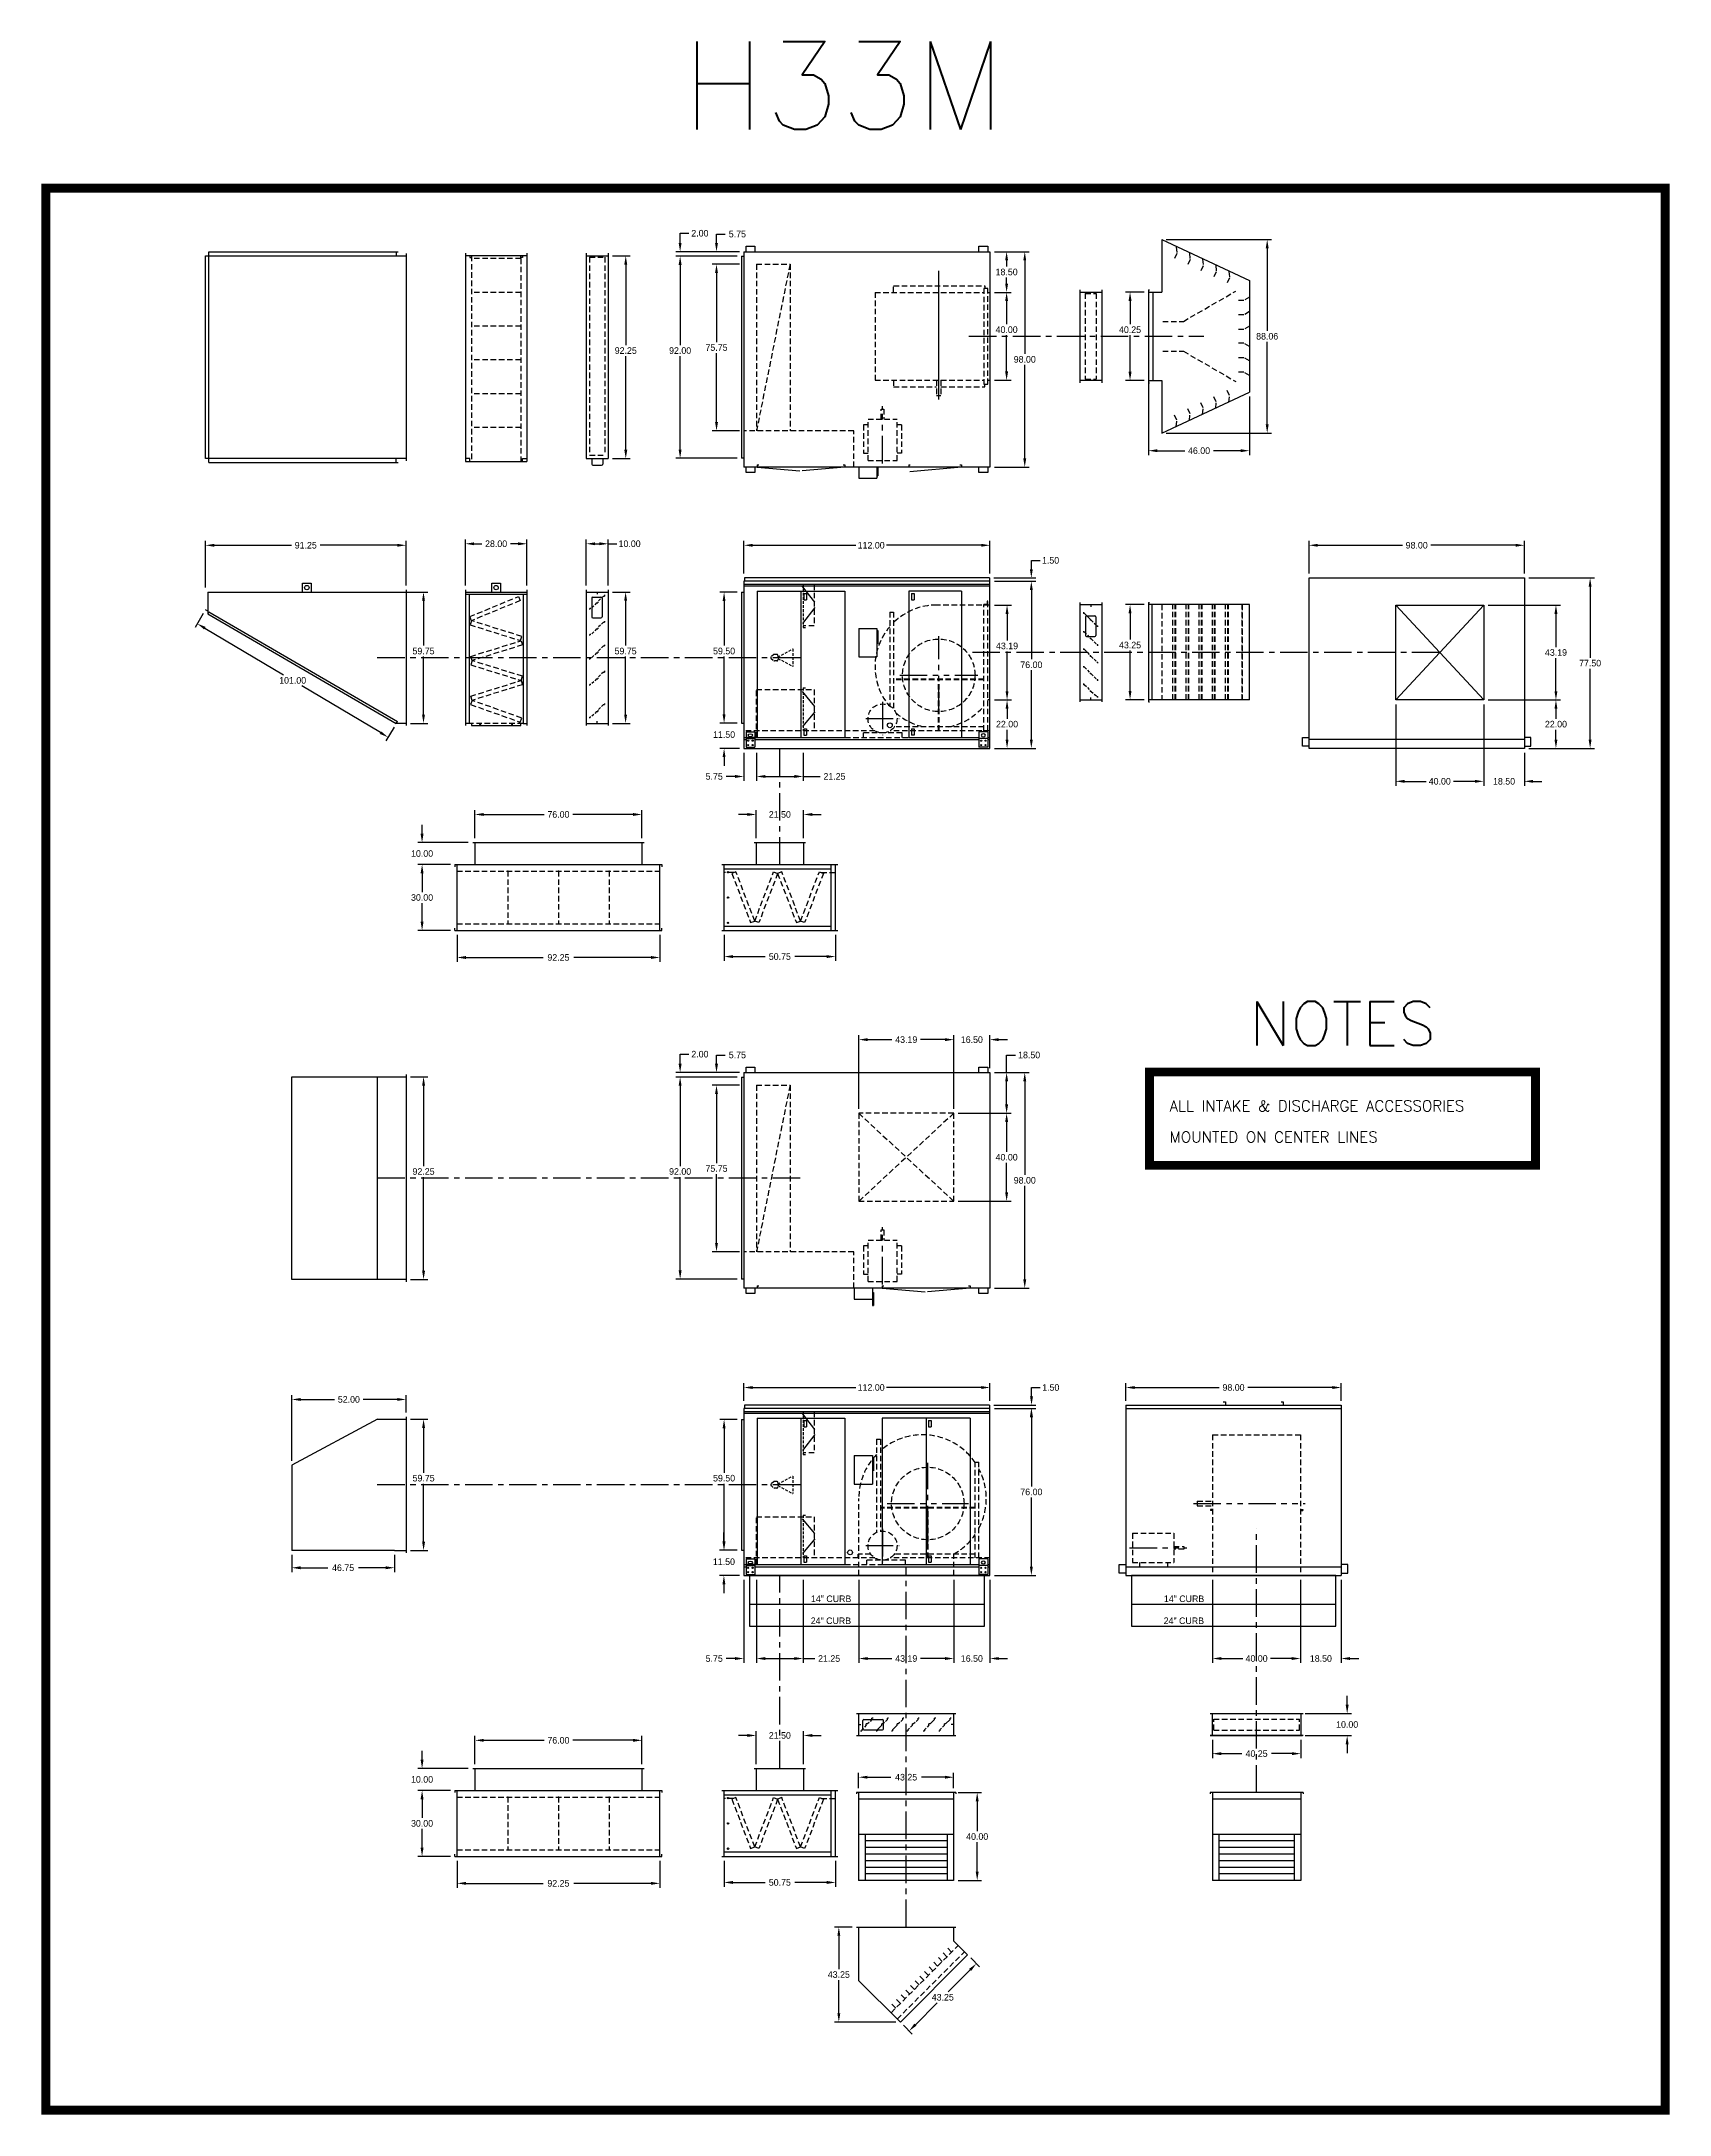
# Model space of a CAD drawing. Header units: inches. Extents: x 4 to 744, y -866 to 77.
import ezdxf
from ezdxf.enums import TextEntityAlignment as Align

# ---------------------------------------------------------------- set-up
doc = ezdxf.new("R2010")
doc.units = ezdxf.units.IN
doc.header["$LTSCALE"] = 10
doc.header["$MEASUREMENT"] = 0
for name, pattern in [('CENTER', [2, 1.25, -0.25, 0.25, -0.25]), ('HIDDEN', [0.375, 0.25, -0.125]), ('PHANTOM', [2.5, 1.25, -0.25, 0.25, -0.25, 0.25, -0.25])]:
    doc.linetypes.add(name, pattern=pattern)
for name, color, linetype in [('14CURB', 6, 'Continuous'), ('24CURB', 6, 'Continuous'), ('centerline', 2, 'CENTER'), ('DIFFUSER', 5, 'Continuous'), ('DISC-DAMPER', 5, 'Continuous'), ('FA-FILTER', 5, 'Continuous'), ('FDT-HOOD', 5, 'Continuous'), ('HOOD', 5, 'Continuous'), ('INTAKE-DAMPER', 5, 'Continuous'), ('OBJECT', 5, 'Continuous'), ('RAM27UNIT', 3, 'Continuous'), ('RAM33UNIT', 3, 'Continuous')]:
    doc.layers.add(name, color=color, linetype=linetype)
doc.layers.add('TEXT', color=7, linetype='Continuous', lineweight=40)
doc.styles.add('S10', font='romans.shx', dxfattribs={"height": 0.1})
doc.dimstyles.new('DIMENSIONS', dxfattribs={"dimscale": 0, "dimtxt": 3, "dimasz": 4, "dimexe": 2, "dimexo": 2, "dimgap": 1, "dimtad": 0, "dimtih": 1, "dimtoh": 1, "dimzin": 0, "dimdsep": 46, "dimtxsty": 'Standard', "dimcen": 0.09, "dimclrd": 256, "dimclre": 256, "dimclrt": 1, "dimadec": 0, "dimazin": 0, "dimtfac": 1, "dimtofl": 0, "dimtmove": 0, "dimatfit": 3, "dimfxl": 0, "dimtolj": 1, "dimtzin": 0, "dimarcsym": 0})

msp = doc.modelspace()

# ---------------------------------------------------------------- texts
at = {"layer": '14CURB'}
for p in [(362.908, -633.871), (523.501, -633.871)]:
    msp.add_text('14" CURB', height=3, dxfattribs=at).set_placement(p, align=Align.BOTTOM_CENTER)
at = {"layer": '24CURB'}
for p in [(362.809, -643.871), (523.402, -643.871)]:
    msp.add_text('24" CURB', height=3, dxfattribs=at).set_placement(p, align=Align.BOTTOM_CENTER)
at = {"layer": 'TEXT', "color": 3, "style": 'S10'}
msp.add_text('H33M', height=40, dxfattribs=at).set_placement((294.864, 36.942))

# ---------------------------------------------------------------- blocks, each defined once
blk = doc.blocks.new('*D47')
at = {"layer": 'DEFPOINTS', "color": 0}
for p in [(418.69, -410.62), (418.69, -450.62), (442.76, -450.62)]:
    blk.add_point(p, dxfattribs=at)
at = {"layer": 'RAM33UNIT', "lineweight": -2}
for p, q in [((420.69, -410.62), (444.76, -410.62)), ((442.76, -414.62), (442.76, -428.12)), ((442.76, -446.62), (442.76, -433.12)), ((420.69, -450.62), (444.76, -450.62))]:
    blk.add_line(p, q, dxfattribs=at)
at = {"layer": 'RAM33UNIT'}
for points in [[(442.09, -414.62), (443.43, -414.62), (442.76, -410.62)], [(442.09, -446.62), (443.43, -446.62), (442.76, -450.62)]]:
    blk.add_solid(points, dxfattribs=at)
at = {"layer": 'RAM33UNIT', "color": 1, "insert": (442.76, -430.62), "char_height": 3, "attachment_point": 5}
blk.add_mtext('\\A1;40.00', dxfattribs=at)
blk = doc.blocks.new('*D48')
at = {"layer": 'DEFPOINTS', "color": 0}
for p in [(435.19, -392.12), (435.19, -490.12), (451.01, -490.12)]:
    blk.add_point(p, dxfattribs=at)
at = {"layer": 'RAM33UNIT', "lineweight": -2}
for p, q in [((437.19, -392.12), (453.01, -392.12)), ((451.01, -396.12), (451.01, -438.62)), ((451.01, -486.12), (451.01, -443.62)), ((437.19, -490.12), (453.01, -490.12))]:
    blk.add_line(p, q, dxfattribs=at)
at = {"layer": 'RAM33UNIT'}
for points in [[(450.34, -396.12), (451.67, -396.12), (451.01, -392.12)], [(450.34, -486.12), (451.67, -486.12), (451.01, -490.12)]]:
    blk.add_solid(points, dxfattribs=at)
at = {"layer": 'RAM33UNIT', "color": 1, "insert": (451.01, -441.12), "char_height": 3, "attachment_point": 5}
blk.add_mtext('\\A1;98.00', dxfattribs=at)
blk = doc.blocks.new('*D49')
at = {"layer": 'DEFPOINTS', "color": 0}
for p in [(294.19, -394.12), (322.19, -394.12), (322.19, -486.12)]:
    blk.add_point(p, dxfattribs=at)
at = {"layer": 'RAM33UNIT', "lineweight": -2}
for p, q in [((320.19, -394.12), (292.19, -394.12)), ((294.19, -398.12), (294.19, -434.62)), ((294.19, -482.12), (294.19, -439.62)), ((320.19, -486.12), (292.19, -486.12))]:
    blk.add_line(p, q, dxfattribs=at)
at = {"layer": 'RAM33UNIT'}
for points in [[(293.52, -398.12), (294.85, -398.12), (294.19, -394.12)], [(293.52, -482.12), (294.85, -482.12), (294.19, -486.12)]]:
    blk.add_solid(points, dxfattribs=at)
at = {"layer": 'RAM33UNIT', "color": 1, "insert": (294.19, -437.12), "char_height": 3, "attachment_point": 5}
blk.add_mtext('\\A1;92.00', dxfattribs=at)
blk = doc.blocks.new('*D50')
at = {"layer": 'DEFPOINTS', "color": 0}
for p in [(169.45, -394), (169.45, -486.25), (177.44, -486.25)]:
    blk.add_point(p, dxfattribs=at)
at = {"layer": 'RAM33UNIT', "lineweight": -2}
for p, q in [((171.45, -394), (179.44, -394)), ((177.44, -398), (177.44, -434.62)), ((177.44, -482.25), (177.44, -439.62)), ((171.45, -486.25), (179.44, -486.25))]:
    blk.add_line(p, q, dxfattribs=at)
at = {"layer": 'RAM33UNIT'}
for points in [[(176.78, -398), (178.11, -398), (177.44, -394)], [(176.78, -482.25), (178.11, -482.25), (177.44, -486.25)]]:
    blk.add_solid(points, dxfattribs=at)
at = {"layer": 'RAM33UNIT', "color": 1, "insert": (177.44, -437.12), "char_height": 3, "attachment_point": 5}
blk.add_mtext('\\A1;92.25', dxfattribs=at)
blk = doc.blocks.new('*D51')
at = {"layer": 'DEFPOINTS', "color": 0}
for p in [(322.19, -609.37), (314.12, -620.87), (323.19, -620.87)]:
    blk.add_point(p, dxfattribs=at)
at = {"layer": 'RAM33UNIT', "lineweight": -2}
for p, q in [((314.12, -605.37), (314.12, -601.37)), ((320.19, -609.37), (312.12, -609.37)), ((321.19, -620.87), (312.12, -620.87)), ((314.12, -624.87), (314.12, -628.87))]:
    blk.add_line(p, q, dxfattribs=at)
at = {"layer": 'RAM33UNIT'}
for points in [[(313.46, -605.37), (314.79, -605.37), (314.12, -609.37)], [(313.46, -624.87), (314.79, -624.87), (314.12, -620.87)]]:
    blk.add_solid(points, dxfattribs=at)
at = {"layer": 'RAM33UNIT', "color": 1, "insert": (314.12, -614.62), "char_height": 3, "attachment_point": 5}
blk.add_mtext('\\A1;11.50', dxfattribs=at)
blk = doc.blocks.new('*D52')
at = {"layer": 'DEFPOINTS', "color": 0}
for p in [(322.19, -549.87), (314.19, -609.37), (322.19, -609.37)]:
    blk.add_point(p, dxfattribs=at)
at = {"layer": 'RAM33UNIT', "lineweight": -2}
for p, q in [((320.19, -549.87), (312.19, -549.87)), ((314.19, -553.87), (314.19, -574.12)), ((314.19, -605.37), (314.19, -579.12)), ((320.19, -609.37), (312.19, -609.37))]:
    blk.add_line(p, q, dxfattribs=at)
at = {"layer": 'RAM33UNIT'}
for points in [[(313.52, -553.87), (314.85, -553.87), (314.19, -549.87)], [(313.52, -605.37), (314.85, -605.37), (314.19, -609.37)]]:
    blk.add_solid(points, dxfattribs=at)
at = {"layer": 'RAM33UNIT', "color": 1, "insert": (314.19, -576.62), "char_height": 3, "attachment_point": 5}
blk.add_mtext('\\A1;59.50', dxfattribs=at)
blk = doc.blocks.new('*D53')
at = {"layer": 'DEFPOINTS', "color": 0}
for p in [(169.45, -549.75), (169.45, -609.5), (177.45, -609.5)]:
    blk.add_point(p, dxfattribs=at)
at = {"layer": 'RAM33UNIT', "lineweight": -2}
for p, q in [((171.45, -549.75), (179.45, -549.75)), ((177.45, -553.75), (177.45, -574.12)), ((177.45, -605.5), (177.45, -579.12)), ((171.45, -609.5), (179.45, -609.5))]:
    blk.add_line(p, q, dxfattribs=at)
at = {"layer": 'RAM33UNIT'}
for points in [[(176.78, -553.75), (178.11, -553.75), (177.45, -549.75)], [(176.78, -605.5), (178.11, -605.5), (177.45, -609.5)]]:
    blk.add_solid(points, dxfattribs=at)
at = {"layer": 'RAM33UNIT', "color": 1, "insert": (177.45, -576.62), "char_height": 3, "attachment_point": 5}
blk.add_mtext('\\A1;59.75', dxfattribs=at)
blk = doc.blocks.new('*D54')
at = {"layer": 'DEFPOINTS', "color": 0}
for p in [(169.45, -540.8), (169.45, -548.75), (117.45, -570.75)]:
    blk.add_point(p, dxfattribs=at)
at = {"layer": 'RAM33UNIT', "lineweight": -2}
for p, q in [((117.45, -568.75), (117.45, -538.8)), ((121.45, -540.8), (136.95, -540.8)), ((165.45, -540.8), (149.95, -540.8)), ((169.45, -546.75), (169.45, -538.8))]:
    blk.add_line(p, q, dxfattribs=at)
at = {"layer": 'RAM33UNIT'}
for points in [[(121.45, -540.14), (121.45, -541.47), (117.45, -540.8)], [(165.45, -540.14), (165.45, -541.47), (169.45, -540.8)]]:
    blk.add_solid(points, dxfattribs=at)
at = {"layer": 'RAM33UNIT', "color": 1, "insert": (143.45, -540.8), "char_height": 3, "attachment_point": 5}
blk.add_mtext('\\A1;52.00', dxfattribs=at)
blk = doc.blocks.new('*D55')
at = {"layer": 'DEFPOINTS', "color": 0}
for p in [(117.45, -609.5), (164.2, -609.5), (164.2, -617.36)]:
    blk.add_point(p, dxfattribs=at)
at = {"layer": 'RAM33UNIT', "lineweight": -2}
for p, q in [((117.45, -611.5), (117.45, -619.36)), ((164.2, -611.5), (164.2, -619.36)), ((121.45, -617.36), (133.83, -617.36)), ((160.2, -617.36), (147.83, -617.36))]:
    blk.add_line(p, q, dxfattribs=at)
at = {"layer": 'RAM33UNIT'}
for points in [[(121.45, -616.69), (121.45, -618.03), (117.45, -617.36)], [(160.2, -616.69), (160.2, -618.03), (164.2, -617.36)]]:
    blk.add_solid(points, dxfattribs=at)
at = {"layer": 'RAM33UNIT', "color": 1, "insert": (140.83, -617.36), "char_height": 3, "attachment_point": 5}
blk.add_mtext('\\A1;46.75', dxfattribs=at)
blk = doc.blocks.new('*D56')
at = {"layer": 'DEFPOINTS', "color": 0}
for p in [(418.66, -719.64), (418.66, -759.64), (429.37, -759.64)]:
    blk.add_point(p, dxfattribs=at)
at = {"layer": 'RAM33UNIT', "lineweight": -2}
for p, q in [((420.66, -719.64), (431.37, -719.64)), ((429.37, -723.64), (429.37, -737.14)), ((429.37, -755.64), (429.37, -742.14)), ((420.66, -759.64), (431.37, -759.64))]:
    blk.add_line(p, q, dxfattribs=at)
at = {"layer": 'RAM33UNIT'}
for points in [[(428.7, -723.64), (430.04, -723.64), (429.37, -719.64)], [(428.7, -755.64), (430.04, -755.64), (429.37, -759.64)]]:
    blk.add_solid(points, dxfattribs=at)
at = {"layer": 'RAM33UNIT', "color": 1, "insert": (429.37, -739.64), "char_height": 3, "attachment_point": 5}
blk.add_mtext('\\A1;40.00', dxfattribs=at)
blk = doc.blocks.new('*D57')
at = {"layer": 'DEFPOINTS', "color": 0}
for p in [(424.99, -793.46), (394.41, -824.04), (398.41, -828.04)]:
    blk.add_point(p, dxfattribs=at)
at = {"layer": 'RAM33UNIT', "lineweight": -2}
for p, q in [((426.16, -800.28), (416.2, -810.25)), ((426.4, -794.87), (430.4, -798.87)), ((401.23, -825.21), (411.2, -815.25)), ((395.82, -825.45), (399.82, -829.45))]:
    blk.add_line(p, q, dxfattribs=at)
at = {"layer": 'RAM33UNIT'}
for points in [[(425.69, -799.81), (426.63, -800.76), (428.99, -797.46)], [(400.76, -824.74), (401.71, -825.68), (398.41, -828.04)]]:
    blk.add_solid(points, dxfattribs=at)
at = {"layer": 'RAM33UNIT', "color": 1, "insert": (413.7, -812.75), "char_height": 3, "attachment_point": 5}
blk.add_mtext('\\A1;43.25', dxfattribs=at)
blk = doc.blocks.new('*D58')
at = {"layer": 'DEFPOINTS', "color": 0}
for p in [(374.41, -780.79), (366.41, -824.04), (394.41, -824.04)]:
    blk.add_point(p, dxfattribs=at)
at = {"layer": 'RAM33UNIT', "lineweight": -2}
for p, q in [((372.41, -780.79), (364.41, -780.79)), ((366.41, -784.79), (366.41, -799.91)), ((366.41, -820.04), (366.41, -804.91)), ((392.41, -824.04), (364.41, -824.04))]:
    blk.add_line(p, q, dxfattribs=at)
at = {"layer": 'RAM33UNIT'}
for points in [[(365.74, -784.79), (367.07, -784.79), (366.41, -780.79)], [(365.74, -820.04), (367.07, -820.04), (366.41, -824.04)]]:
    blk.add_solid(points, dxfattribs=at)
at = {"layer": 'RAM33UNIT', "color": 1, "insert": (366.41, -802.41), "char_height": 3, "attachment_point": 5}
blk.add_mtext('\\A1;43.25', dxfattribs=at)
blk = doc.blocks.new('*D59')
at = {"layer": 'DEFPOINTS', "color": 0}
for p in [(435.19, -544.87), (454.01, -544.87), (435.19, -620.87)]:
    blk.add_point(p, dxfattribs=at)
at = {"layer": 'RAM33UNIT', "lineweight": -2}
for p, q in [((437.19, -544.87), (456.01, -544.87)), ((454.01, -548.87), (454.01, -580.37)), ((454.01, -616.87), (454.01, -585.37)), ((437.19, -620.87), (456.01, -620.87))]:
    blk.add_line(p, q, dxfattribs=at)
at = {"layer": 'RAM33UNIT'}
for points in [[(453.34, -548.87), (454.67, -548.87), (454.01, -544.87)], [(453.34, -616.87), (454.67, -616.87), (454.01, -620.87)]]:
    blk.add_solid(points, dxfattribs=at)
at = {"layer": 'RAM33UNIT', "color": 1, "insert": (454.01, -582.87), "char_height": 3, "attachment_point": 5}
blk.add_mtext('\\A1;76.00', dxfattribs=at)
blk = doc.blocks.new('*D60')
at = {"layer": 'DEFPOINTS', "color": 0}
for p in [(375.5, -620.87), (418.69, -620.87), (375.5, -658.65)]:
    blk.add_point(p, dxfattribs=at)
at = {"layer": 'RAM33UNIT', "lineweight": -2}
for p, q in [((375.5, -622.87), (375.5, -660.65)), ((418.69, -622.87), (418.69, -660.65)), ((379.5, -658.65), (390.59, -658.65)), ((414.69, -658.65), (403.59, -658.65))]:
    blk.add_line(p, q, dxfattribs=at)
at = {"layer": 'RAM33UNIT'}
for points in [[(379.5, -657.98), (379.5, -659.31), (375.5, -658.65)], [(414.69, -657.98), (414.69, -659.31), (418.69, -658.65)]]:
    blk.add_solid(points, dxfattribs=at)
at = {"layer": 'RAM33UNIT', "color": 1, "insert": (397.09, -658.65), "char_height": 3, "attachment_point": 5}
blk.add_mtext('\\A1;43.19', dxfattribs=at)
blk = doc.blocks.new('*D61')
at = {"layer": 'DEFPOINTS', "color": 0}
for p in [(418.69, -620.87), (435.19, -620.87), (418.69, -658.65)]:
    blk.add_point(p, dxfattribs=at)
at = {"layer": 'RAM33UNIT', "lineweight": -2}
for p, q in [((418.69, -622.87), (418.69, -660.65)), ((435.19, -622.87), (435.19, -660.65)), ((414.69, -658.65), (410.69, -658.65)), ((439.19, -658.65), (443.19, -658.65))]:
    blk.add_line(p, q, dxfattribs=at)
at = {"layer": 'RAM33UNIT'}
for points in [[(414.69, -657.98), (414.69, -659.31), (418.69, -658.65)], [(439.19, -657.98), (439.19, -659.31), (435.19, -658.65)]]:
    blk.add_solid(points, dxfattribs=at)
at = {"layer": 'RAM33UNIT', "color": 1, "insert": (426.94, -658.65), "char_height": 3, "attachment_point": 5}
blk.add_mtext('\\A1;16.50', dxfattribs=at)
blk = doc.blocks.new('*D62')
at = {"layer": 'DEFPOINTS', "color": 0}
for p in [(418.66, -712.64), (375.41, -719.64), (418.66, -719.64)]:
    blk.add_point(p, dxfattribs=at)
at = {"layer": 'RAM33UNIT', "lineweight": -2}
for p, q in [((375.41, -717.64), (375.41, -710.64)), ((379.41, -712.64), (390.03, -712.64)), ((414.66, -712.64), (404.03, -712.64)), ((418.66, -717.64), (418.66, -710.64))]:
    blk.add_line(p, q, dxfattribs=at)
at = {"layer": 'RAM33UNIT'}
for points in [[(379.41, -711.97), (379.41, -713.31), (375.41, -712.64)], [(414.66, -711.97), (414.66, -713.31), (418.66, -712.64)]]:
    blk.add_solid(points, dxfattribs=at)
at = {"layer": 'RAM33UNIT', "color": 1, "insert": (397.03, -712.64), "char_height": 3, "attachment_point": 5}
blk.add_mtext('\\A1;43.25', dxfattribs=at)
blk = doc.blocks.new('*D63')
at = {"layer": 'DEFPOINTS', "color": 0}
for p in [(576.64, -683.68), (597.72, -683.68), (576.64, -693.68)]:
    blk.add_point(p, dxfattribs=at)
at = {"layer": 'RAM33UNIT', "lineweight": -2}
for p, q in [((597.72, -679.68), (597.72, -675.68)), ((578.64, -683.68), (599.72, -683.68)), ((578.64, -693.68), (599.72, -693.68)), ((597.72, -697.68), (597.72, -701.68))]:
    blk.add_line(p, q, dxfattribs=at)
at = {"layer": 'RAM33UNIT'}
for points in [[(597.05, -679.68), (598.39, -679.68), (597.72, -683.68)], [(597.05, -697.68), (598.39, -697.68), (597.72, -693.68)]]:
    blk.add_solid(points, dxfattribs=at)
at = {"layer": 'RAM33UNIT', "color": 1, "insert": (597.72, -688.68), "char_height": 3, "attachment_point": 5}
blk.add_mtext('\\A1;10.00', dxfattribs=at)
blk = doc.blocks.new('*D64')
at = {"layer": 'DEFPOINTS', "color": 0}
for p in [(536.39, -693.68), (576.64, -693.68), (576.64, -701.92)]:
    blk.add_point(p, dxfattribs=at)
at = {"layer": 'RAM33UNIT', "lineweight": -2}
for p, q in [((536.39, -695.68), (536.39, -703.92)), ((576.64, -695.68), (576.64, -703.92)), ((540.39, -701.92), (549.76, -701.92)), ((572.64, -701.92), (563.26, -701.92))]:
    blk.add_line(p, q, dxfattribs=at)
at = {"layer": 'RAM33UNIT'}
for points in [[(540.39, -701.25), (540.39, -702.59), (536.39, -701.92)], [(572.64, -701.25), (572.64, -702.59), (576.64, -701.92)]]:
    blk.add_solid(points, dxfattribs=at)
at = {"layer": 'RAM33UNIT', "color": 1, "insert": (556.51, -701.92), "char_height": 3, "attachment_point": 5}
blk.add_mtext('\\A1;40.25', dxfattribs=at)
blk = doc.blocks.new('*D65')
at = {"layer": 'DEFPOINTS', "color": 0}
for p in [(435.19, -535.37), (323.19, -543.37), (435.19, -543.37)]:
    blk.add_point(p, dxfattribs=at)
at = {"layer": 'RAM33UNIT', "lineweight": -2}
for p, q in [((323.19, -541.37), (323.19, -533.37)), ((327.19, -535.37), (374.12, -535.37)), ((431.19, -535.37), (388.12, -535.37)), ((435.19, -541.37), (435.19, -533.37))]:
    blk.add_line(p, q, dxfattribs=at)
at = {"layer": 'RAM33UNIT'}
for points in [[(327.19, -534.7), (327.19, -536.04), (323.19, -535.37)], [(431.19, -534.7), (431.19, -536.04), (435.19, -535.37)]]:
    blk.add_solid(points, dxfattribs=at)
at = {"layer": 'RAM33UNIT', "color": 1, "insert": (381.12, -535.37), "char_height": 3, "attachment_point": 5}
blk.add_mtext('\\A1;112.00', dxfattribs=at)
blk = doc.blocks.new('*D66')
at = {"layer": 'DEFPOINTS', "color": 0}
for p in [(434.94, -543.37), (435.19, -544.87), (454.09, -543.37)]:
    blk.add_point(p, dxfattribs=at)
at = {"layer": 'RAM33UNIT', "lineweight": -2}
for p, q in [((454.09, -539.37), (454.09, -535.37)), ((454.09, -535.37), (458.09, -535.37)), ((436.94, -543.37), (456.09, -543.37)), ((437.19, -544.87), (456.09, -544.87)), ((454.09, -548.87), (454.09, -552.87))]:
    blk.add_line(p, q, dxfattribs=at)
at = {"layer": 'RAM33UNIT'}
for points in [[(453.43, -539.37), (454.76, -539.37), (454.09, -543.37)], [(453.43, -548.87), (454.76, -548.87), (454.09, -544.87)]]:
    blk.add_solid(points, dxfattribs=at)
at = {"layer": 'RAM33UNIT', "color": 1, "insert": (462.84, -535.37), "char_height": 3, "attachment_point": 5}
blk.add_mtext('\\A1;1.50', dxfattribs=at)
blk = doc.blocks.new('*D67')
at = {"layer": 'DEFPOINTS', "color": 0}
for p in [(294.19, -392.12), (322.19, -394.12), (323.19, -392.12)]:
    blk.add_point(p, dxfattribs=at)
at = {"layer": 'RAM33UNIT', "lineweight": -2}
for p, q in [((294.19, -388.12), (294.19, -383.75)), ((294.19, -383.75), (298.19, -383.75)), ((321.19, -392.12), (292.19, -392.12)), ((320.19, -394.12), (292.19, -394.12)), ((294.19, -398.12), (294.19, -402.12))]:
    blk.add_line(p, q, dxfattribs=at)
at = {"layer": 'RAM33UNIT'}
for points in [[(293.52, -388.12), (294.85, -388.12), (294.19, -392.12)], [(293.52, -398.12), (294.85, -398.12), (294.19, -394.12)]]:
    blk.add_solid(points, dxfattribs=at)
at = {"layer": 'RAM33UNIT', "color": 1, "insert": (303.19, -383.75), "char_height": 3, "attachment_point": 5}
blk.add_mtext('\\A1;2.00', dxfattribs=at)
blk = doc.blocks.new('*D68')
at = {"layer": 'DEFPOINTS', "color": 0}
for p in [(294.19, -18.68), (323.19, -18.68), (322.19, -20.68)]:
    blk.add_point(p, dxfattribs=at)
at = {"layer": 'RAM33UNIT', "lineweight": -2}
for p, q in [((321.19, -18.68), (292.19, -18.68)), ((294.19, -14.68), (294.19, -10.31)), ((294.19, -10.31), (298.19, -10.31)), ((320.19, -20.68), (292.19, -20.68)), ((294.19, -24.68), (294.19, -28.68))]:
    blk.add_line(p, q, dxfattribs=at)
at = {"layer": 'RAM33UNIT'}
for points in [[(293.52, -14.68), (294.85, -14.68), (294.19, -18.68)], [(293.52, -24.68), (294.85, -24.68), (294.19, -20.68)]]:
    blk.add_solid(points, dxfattribs=at)
at = {"layer": 'RAM33UNIT', "color": 1, "insert": (303.19, -10.31), "char_height": 3, "attachment_point": 5}
blk.add_mtext('\\A1;2.00', dxfattribs=at)
blk = doc.blocks.new('*D69')
at = {"layer": 'DEFPOINTS', "color": 0}
for p in [(294.19, -20.68), (322.19, -20.68), (322.19, -112.68)]:
    blk.add_point(p, dxfattribs=at)
at = {"layer": 'RAM33UNIT', "lineweight": -2}
for p, q in [((320.19, -20.68), (292.19, -20.68)), ((294.19, -24.68), (294.19, -61.18)), ((294.19, -108.68), (294.19, -66.18)), ((320.19, -112.68), (292.19, -112.68))]:
    blk.add_line(p, q, dxfattribs=at)
at = {"layer": 'RAM33UNIT'}
for points in [[(293.52, -24.68), (294.85, -24.68), (294.19, -20.68)], [(293.52, -108.68), (294.85, -108.68), (294.19, -112.68)]]:
    blk.add_solid(points, dxfattribs=at)
at = {"layer": 'RAM33UNIT', "color": 1, "insert": (294.19, -63.68), "char_height": 3, "attachment_point": 5}
blk.add_mtext('\\A1;92.00', dxfattribs=at)
blk = doc.blocks.new('*D70')
at = {"layer": 'DEFPOINTS', "color": 0}
for p in [(322.19, -233.12), (314.19, -244.62), (323.19, -244.62)]:
    blk.add_point(p, dxfattribs=at)
at = {"layer": 'RAM33UNIT', "lineweight": -2}
for p, q in [((314.19, -229.12), (314.19, -225.12)), ((320.19, -233.12), (312.19, -233.12)), ((321.19, -244.62), (312.19, -244.62)), ((314.19, -248.62), (314.19, -252.62))]:
    blk.add_line(p, q, dxfattribs=at)
at = {"layer": 'RAM33UNIT'}
for points in [[(313.52, -229.12), (314.85, -229.12), (314.19, -233.12)], [(313.52, -248.62), (314.85, -248.62), (314.19, -244.62)]]:
    blk.add_solid(points, dxfattribs=at)
at = {"layer": 'RAM33UNIT', "color": 1, "insert": (314.19, -238.37), "char_height": 3, "attachment_point": 5}
blk.add_mtext('\\A1;11.50', dxfattribs=at)
blk = doc.blocks.new('*D71')
at = {"layer": 'DEFPOINTS', "color": 0}
for p in [(322.19, -173.62), (314.19, -233.12), (322.19, -233.12)]:
    blk.add_point(p, dxfattribs=at)
at = {"layer": 'RAM33UNIT', "lineweight": -2}
for p, q in [((320.19, -173.62), (312.19, -173.62)), ((314.19, -177.62), (314.19, -197.87)), ((314.19, -229.12), (314.19, -202.87)), ((320.19, -233.12), (312.19, -233.12))]:
    blk.add_line(p, q, dxfattribs=at)
at = {"layer": 'RAM33UNIT'}
for points in [[(313.52, -177.62), (314.85, -177.62), (314.19, -173.62)], [(313.52, -229.12), (314.85, -229.12), (314.19, -233.12)]]:
    blk.add_solid(points, dxfattribs=at)
at = {"layer": 'RAM33UNIT', "color": 1, "insert": (314.19, -200.37), "char_height": 3, "attachment_point": 5}
blk.add_mtext('\\A1;59.50', dxfattribs=at)
blk = doc.blocks.new('*D72')
at = {"layer": 'DEFPOINTS', "color": 0}
for p in [(261.45, -20.56), (261.45, -112.81), (269.45, -112.81)]:
    blk.add_point(p, dxfattribs=at)
at = {"layer": 'RAM33UNIT', "lineweight": -2}
for p, q in [((263.45, -20.56), (271.45, -20.56)), ((269.45, -24.56), (269.45, -61.18)), ((269.45, -108.81), (269.45, -66.18)), ((263.45, -112.81), (271.45, -112.81))]:
    blk.add_line(p, q, dxfattribs=at)
at = {"layer": 'RAM33UNIT'}
for points in [[(268.79, -24.56), (270.12, -24.56), (269.45, -20.56)], [(268.79, -108.81), (270.12, -108.81), (269.45, -112.81)]]:
    blk.add_solid(points, dxfattribs=at)
at = {"layer": 'RAM33UNIT', "color": 1, "insert": (269.45, -63.68), "char_height": 3, "attachment_point": 5}
blk.add_mtext('\\A1;92.25', dxfattribs=at)
blk = doc.blocks.new('*D73')
at = {"layer": 'DEFPOINTS', "color": 0}
for p in [(169.45, -173.5), (169.45, -233.25), (177.42, -233.25)]:
    blk.add_point(p, dxfattribs=at)
at = {"layer": 'RAM33UNIT', "lineweight": -2}
for p, q in [((171.45, -173.5), (179.42, -173.5)), ((177.42, -177.5), (177.42, -197.87)), ((177.42, -229.25), (177.42, -202.87)), ((171.45, -233.25), (179.42, -233.25))]:
    blk.add_line(p, q, dxfattribs=at)
at = {"layer": 'RAM33UNIT'}
for points in [[(176.75, -177.5), (178.08, -177.5), (177.42, -173.5)], [(176.75, -229.25), (178.08, -229.25), (177.42, -233.25)]]:
    blk.add_solid(points, dxfattribs=at)
at = {"layer": 'RAM33UNIT', "color": 1, "insert": (177.42, -200.37), "char_height": 3, "attachment_point": 5}
blk.add_mtext('\\A1;59.75', dxfattribs=at)
blk = doc.blocks.new('*D74')
at = {"layer": 'DEFPOINTS', "color": 0}
for p in [(261.45, -173.5), (269.38, -173.5), (261.45, -233.25)]:
    blk.add_point(p, dxfattribs=at)
at = {"layer": 'RAM33UNIT', "lineweight": -2}
for p, q in [((263.45, -173.5), (271.38, -173.5)), ((269.38, -177.5), (269.38, -197.87)), ((269.38, -229.25), (269.38, -202.87)), ((263.45, -233.25), (271.38, -233.25))]:
    blk.add_line(p, q, dxfattribs=at)
at = {"layer": 'RAM33UNIT'}
for points in [[(268.71, -177.5), (270.04, -177.5), (269.38, -173.5)], [(268.71, -229.25), (270.04, -229.25), (269.38, -233.25)]]:
    blk.add_solid(points, dxfattribs=at)
at = {"layer": 'RAM33UNIT', "color": 1, "insert": (269.38, -200.37), "char_height": 3, "attachment_point": 5}
blk.add_mtext('\\A1;59.75', dxfattribs=at)
blk = doc.blocks.new('*D75')
at = {"layer": 'DEFPOINTS', "color": 0}
for p in [(74.47, -187.89), (78.2, -181.61), (165.01, -233.25)]:
    blk.add_point(p, dxfattribs=at)
at = {"layer": 'RAM33UNIT', "lineweight": -2}
for p, q in [((77.18, -183.33), (73.45, -189.61)), ((77.91, -189.94), (113.67, -211.21)), ((157.84, -237.48), (122.07, -216.21)), ((163.99, -234.97), (160.25, -241.25))]:
    blk.add_line(p, q, dxfattribs=at)
at = {"layer": 'RAM33UNIT'}
for points in [[(78.25, -189.37), (77.57, -190.51), (74.47, -187.89)], [(158.18, -236.91), (157.5, -238.05), (161.27, -239.53)]]:
    blk.add_solid(points, dxfattribs=at)
at = {"layer": 'RAM33UNIT', "color": 1, "insert": (117.87, -213.71), "char_height": 3, "attachment_point": 5}
blk.add_mtext('\\A1;101.00', dxfattribs=at)
blk = doc.blocks.new('*D76')
at = {"layer": 'DEFPOINTS', "color": 0}
for p in [(78.2, -152.24), (78.2, -173.5), (169.45, -172.5)]:
    blk.add_point(p, dxfattribs=at)
at = {"layer": 'RAM33UNIT', "lineweight": -2}
for p, q in [((78.2, -171.5), (78.2, -150.24)), ((169.45, -170.5), (169.45, -150.24)), ((82.2, -152.24), (117.33, -152.24)), ((165.45, -152.24), (130.33, -152.24))]:
    blk.add_line(p, q, dxfattribs=at)
at = {"layer": 'RAM33UNIT'}
for points in [[(82.2, -151.58), (82.2, -152.91), (78.2, -152.24)], [(165.45, -151.58), (165.45, -152.91), (169.45, -152.24)]]:
    blk.add_solid(points, dxfattribs=at)
at = {"layer": 'RAM33UNIT', "color": 1, "insert": (123.83, -152.24), "char_height": 3, "attachment_point": 5}
blk.add_mtext('\\A1;91.25', dxfattribs=at)
blk = doc.blocks.new('*D77')
at = {"layer": 'DEFPOINTS', "color": 0}
for p in [(261.45, -151.56), (251.45, -172.5), (261.45, -172.5)]:
    blk.add_point(p, dxfattribs=at)
at = {"layer": 'RAM33UNIT', "lineweight": -2}
for p, q in [((251.45, -170.5), (251.45, -149.56)), ((261.45, -170.5), (261.45, -149.56)), ((255.45, -151.56), (257.45, -151.56)), ((261.45, -151.56), (265.45, -151.56))]:
    blk.add_line(p, q, dxfattribs=at)
at = {"layer": 'RAM33UNIT'}
for points in [[(255.45, -150.89), (255.45, -152.22), (251.45, -151.56)], [(257.45, -150.89), (257.45, -152.22), (261.45, -151.56)]]:
    blk.add_solid(points, dxfattribs=at)
at = {"layer": 'RAM33UNIT', "color": 1, "insert": (271.2, -151.56), "char_height": 3, "attachment_point": 5}
blk.add_mtext('\\A1;10.00', dxfattribs=at)
blk = doc.blocks.new('*D78')
at = {"layer": 'DEFPOINTS', "color": 0}
for p in [(513.33, -13.15), (513.33, -101.21), (561.33, -101.21)]:
    blk.add_point(p, dxfattribs=at)
at = {"layer": 'RAM33UNIT', "lineweight": -2}
for p, q in [((515.33, -13.15), (563.33, -13.15)), ((561.33, -17.15), (561.33, -54.68)), ((561.33, -97.21), (561.33, -59.68)), ((515.33, -101.21), (563.33, -101.21))]:
    blk.add_line(p, q, dxfattribs=at)
at = {"layer": 'RAM33UNIT'}
for points in [[(560.67, -17.15), (562, -17.15), (561.33, -13.15)], [(560.67, -97.21), (562, -97.21), (561.33, -101.21)]]:
    blk.add_solid(points, dxfattribs=at)
at = {"layer": 'RAM33UNIT', "color": 1, "insert": (561.33, -57.18), "char_height": 3, "attachment_point": 5}
blk.add_mtext('\\A1;88.06', dxfattribs=at)
blk = doc.blocks.new('*D79')
at = {"layer": 'DEFPOINTS', "color": 0}
for p in [(435.19, -18.68), (435.19, -37.18), (442.76, -37.18)]:
    blk.add_point(p, dxfattribs=at)
at = {"layer": 'RAM33UNIT', "lineweight": -2}
for p, q in [((437.19, -18.68), (444.76, -18.68)), ((442.76, -22.68), (442.76, -25.43)), ((437.19, -37.18), (444.76, -37.18)), ((442.76, -33.18), (442.76, -30.43))]:
    blk.add_line(p, q, dxfattribs=at)
at = {"layer": 'RAM33UNIT'}
for points in [[(442.09, -22.68), (443.43, -22.68), (442.76, -18.68)], [(442.09, -33.18), (443.43, -33.18), (442.76, -37.18)]]:
    blk.add_solid(points, dxfattribs=at)
at = {"layer": 'RAM33UNIT', "color": 1, "insert": (442.76, -27.93), "char_height": 3, "attachment_point": 5}
blk.add_mtext('\\A1;18.50', dxfattribs=at)
blk = doc.blocks.new('*D80')
at = {"layer": 'DEFPOINTS', "color": 0}
for p in [(435.19, -18.68), (435.19, -116.68), (451.01, -116.68)]:
    blk.add_point(p, dxfattribs=at)
at = {"layer": 'RAM33UNIT', "lineweight": -2}
for p, q in [((437.19, -18.68), (453.01, -18.68)), ((451.01, -22.68), (451.01, -65.18)), ((451.01, -112.68), (451.01, -70.18)), ((437.19, -116.68), (453.01, -116.68))]:
    blk.add_line(p, q, dxfattribs=at)
at = {"layer": 'RAM33UNIT'}
for points in [[(450.34, -22.68), (451.67, -22.68), (451.01, -18.68)], [(450.34, -112.68), (451.67, -112.68), (451.01, -116.68)]]:
    blk.add_solid(points, dxfattribs=at)
at = {"layer": 'RAM33UNIT', "color": 1, "insert": (451.01, -67.68), "char_height": 3, "attachment_point": 5}
blk.add_mtext('\\A1;98.00', dxfattribs=at)
blk = doc.blocks.new('*D81')
at = {"layer": 'DEFPOINTS', "color": 0}
for p in [(435.19, -168.62), (454.01, -168.62), (435.19, -244.62)]:
    blk.add_point(p, dxfattribs=at)
at = {"layer": 'RAM33UNIT', "lineweight": -2}
for p, q in [((437.19, -168.62), (456.01, -168.62)), ((454.01, -172.62), (454.01, -204.12)), ((454.01, -240.62), (454.01, -209.12)), ((437.19, -244.62), (456.01, -244.62))]:
    blk.add_line(p, q, dxfattribs=at)
at = {"layer": 'RAM33UNIT'}
for points in [[(453.34, -172.62), (454.67, -172.62), (454.01, -168.62)], [(453.34, -240.62), (454.67, -240.62), (454.01, -244.62)]]:
    blk.add_solid(points, dxfattribs=at)
at = {"layer": 'RAM33UNIT', "color": 1, "insert": (454.01, -206.62), "char_height": 3, "attachment_point": 5}
blk.add_mtext('\\A1;76.00', dxfattribs=at)
blk = doc.blocks.new('*D82')
at = {"layer": 'DEFPOINTS', "color": 0}
for p in [(435.19, -392.12), (418.69, -410.62), (442.76, -410.62)]:
    blk.add_point(p, dxfattribs=at)
at = {"layer": 'RAM33UNIT', "lineweight": -2}
for p, q in [((442.76, -392.12), (442.76, -384.12)), ((442.76, -384.12), (446.76, -384.12)), ((437.19, -392.12), (444.76, -392.12)), ((442.76, -406.62), (442.76, -396.12)), ((420.69, -410.62), (444.76, -410.62))]:
    blk.add_line(p, q, dxfattribs=at)
at = {"layer": 'RAM33UNIT'}
for points in [[(442.09, -396.12), (443.43, -396.12), (442.76, -392.12)], [(442.09, -406.62), (443.43, -406.62), (442.76, -410.62)]]:
    blk.add_solid(points, dxfattribs=at)
at = {"layer": 'RAM33UNIT', "color": 1, "insert": (453.01, -384.12), "char_height": 3, "attachment_point": 5}
blk.add_mtext('\\A1;18.50', dxfattribs=at)
blk = doc.blocks.new('*D83')
at = {"layer": 'DEFPOINTS', "color": 0}
for p in [(435.19, -179.43), (442.95, -179.43), (435.19, -222.62)]:
    blk.add_point(p, dxfattribs=at)
at = {"layer": 'RAM33UNIT', "lineweight": -2}
for p, q in [((437.19, -179.43), (444.95, -179.43)), ((442.95, -183.43), (442.95, -195.53)), ((442.95, -218.62), (442.95, -200.53)), ((437.19, -222.62), (444.95, -222.62))]:
    blk.add_line(p, q, dxfattribs=at)
at = {"layer": 'RAM33UNIT'}
for points in [[(442.28, -183.43), (443.62, -183.43), (442.95, -179.43)], [(442.28, -218.62), (443.62, -218.62), (442.95, -222.62)]]:
    blk.add_solid(points, dxfattribs=at)
at = {"layer": 'RAM33UNIT', "color": 1, "insert": (442.95, -198.03), "char_height": 3, "attachment_point": 5}
blk.add_mtext('\\A1;43.19', dxfattribs=at)
blk = doc.blocks.new('*D84')
at = {"layer": 'DEFPOINTS', "color": 0}
for p in [(435.19, -222.62), (442.95, -222.62), (435.19, -244.62)]:
    blk.add_point(p, dxfattribs=at)
at = {"layer": 'RAM33UNIT', "lineweight": -2}
for p, q in [((437.19, -222.62), (444.95, -222.62)), ((442.95, -226.62), (442.95, -231.12)), ((437.19, -244.62), (444.95, -244.62)), ((442.95, -240.62), (442.95, -236.12))]:
    blk.add_line(p, q, dxfattribs=at)
at = {"layer": 'RAM33UNIT'}
for points in [[(442.28, -226.62), (443.62, -226.62), (442.95, -222.62)], [(442.28, -240.62), (443.62, -240.62), (442.95, -244.62)]]:
    blk.add_solid(points, dxfattribs=at)
at = {"layer": 'RAM33UNIT', "color": 1, "insert": (442.95, -233.62), "char_height": 3, "attachment_point": 5}
blk.add_mtext('\\A1;22.00', dxfattribs=at)
blk = doc.blocks.new('*D85')
at = {"layer": 'DEFPOINTS', "color": 0}
for p in [(507.33, -179.23), (498.92, -222.48), (507.33, -222.48)]:
    blk.add_point(p, dxfattribs=at)
at = {"layer": 'RAM33UNIT', "lineweight": -2}
for p, q in [((505.33, -179.23), (496.92, -179.23)), ((498.92, -183.23), (498.92, -195.15)), ((498.92, -218.48), (498.92, -200.15)), ((505.33, -222.48), (496.92, -222.48))]:
    blk.add_line(p, q, dxfattribs=at)
at = {"layer": 'RAM33UNIT'}
for points in [[(498.25, -183.23), (499.59, -183.23), (498.92, -179.23)], [(498.25, -218.48), (499.59, -218.48), (498.92, -222.48)]]:
    blk.add_solid(points, dxfattribs=at)
at = {"layer": 'RAM33UNIT', "color": 1, "insert": (498.92, -197.65), "char_height": 3, "attachment_point": 5}
blk.add_mtext('\\A1;43.25', dxfattribs=at)
blk = doc.blocks.new('*D86')
at = {"layer": 'DEFPOINTS', "color": 0}
for p in [(435.19, -152.24), (323.19, -167.12), (435.19, -167.12)]:
    blk.add_point(p, dxfattribs=at)
at = {"layer": 'RAM33UNIT', "lineweight": -2}
for p, q in [((323.19, -165.12), (323.19, -150.24)), ((435.19, -165.12), (435.19, -150.24)), ((327.19, -152.24), (374.12, -152.24)), ((431.19, -152.24), (388.12, -152.24))]:
    blk.add_line(p, q, dxfattribs=at)
at = {"layer": 'RAM33UNIT'}
for points in [[(327.19, -151.58), (327.19, -152.91), (323.19, -152.24)], [(431.19, -151.58), (431.19, -152.91), (435.19, -152.24)]]:
    blk.add_solid(points, dxfattribs=at)
at = {"layer": 'RAM33UNIT', "color": 1, "insert": (381.12, -152.24), "char_height": 3, "attachment_point": 5}
blk.add_mtext('\\A1;112.00', dxfattribs=at)
blk = doc.blocks.new('*D87')
at = {"layer": 'DEFPOINTS', "color": 0}
for p in [(434.94, -167.12), (435.19, -168.62), (454.01, -167.12)]:
    blk.add_point(p, dxfattribs=at)
at = {"layer": 'RAM33UNIT', "lineweight": -2}
for p, q in [((454.01, -163.12), (454.01, -159.12)), ((454.01, -159.12), (458.01, -159.12)), ((436.94, -167.12), (456.01, -167.12)), ((437.19, -168.62), (456.01, -168.62)), ((454.01, -172.62), (454.01, -176.62))]:
    blk.add_line(p, q, dxfattribs=at)
at = {"layer": 'RAM33UNIT'}
for points in [[(453.34, -163.12), (454.67, -163.12), (454.01, -167.12)], [(453.34, -172.62), (454.67, -172.62), (454.01, -168.62)]]:
    blk.add_solid(points, dxfattribs=at)
at = {"layer": 'RAM33UNIT', "color": 1, "insert": (462.76, -159.12), "char_height": 3, "attachment_point": 5}
blk.add_mtext('\\A1;1.50', dxfattribs=at)
blk = doc.blocks.new('*D88')
at = {"layer": 'DEFPOINTS', "color": 0}
for p in [(435.19, -37.18), (435.19, -77.18), (442.76, -77.18)]:
    blk.add_point(p, dxfattribs=at)
at = {"layer": 'RAM33UNIT', "lineweight": -2}
for p, q in [((437.19, -37.18), (444.76, -37.18)), ((442.76, -41.18), (442.76, -51.68)), ((442.76, -73.18), (442.76, -56.68)), ((437.19, -77.18), (444.76, -77.18))]:
    blk.add_line(p, q, dxfattribs=at)
at = {"layer": 'RAM33UNIT'}
for points in [[(442.09, -41.18), (443.43, -41.18), (442.76, -37.18)], [(442.09, -73.18), (443.43, -73.18), (442.76, -77.18)]]:
    blk.add_solid(points, dxfattribs=at)
at = {"layer": 'RAM33UNIT', "color": 1, "insert": (442.76, -54.18), "char_height": 3, "attachment_point": 5}
blk.add_mtext('\\A1;40.00', dxfattribs=at)
blk = doc.blocks.new('*D89')
at = {"layer": 'DEFPOINTS', "color": 0}
for p in [(507.33, -75.81), (553.33, -82.57), (553.33, -109.21)]:
    blk.add_point(p, dxfattribs=at)
at = {"layer": 'RAM33UNIT', "lineweight": -2}
for p, q in [((507.33, -77.81), (507.33, -111.21)), ((553.33, -84.57), (553.33, -111.21)), ((511.33, -109.21), (523.83, -109.21)), ((549.33, -109.21), (536.83, -109.21))]:
    blk.add_line(p, q, dxfattribs=at)
at = {"layer": 'RAM33UNIT'}
for points in [[(511.33, -108.55), (511.33, -109.88), (507.33, -109.21)], [(549.33, -108.55), (549.33, -109.88), (553.33, -109.21)]]:
    blk.add_solid(points, dxfattribs=at)
at = {"layer": 'RAM33UNIT', "color": 1, "insert": (530.33, -109.21), "char_height": 3, "attachment_point": 5}
blk.add_mtext('\\A1;46.00', dxfattribs=at)
blk = doc.blocks.new('*D90')
at = {"layer": 'DEFPOINTS', "color": 0}
for p in [(507.33, -37.06), (498.92, -77.31), (507.33, -77.31)]:
    blk.add_point(p, dxfattribs=at)
at = {"layer": 'RAM33UNIT', "lineweight": -2}
for p, q in [((505.33, -37.06), (496.92, -37.06)), ((498.92, -41.06), (498.92, -51.68)), ((498.92, -73.31), (498.92, -56.68)), ((505.33, -77.31), (496.92, -77.31))]:
    blk.add_line(p, q, dxfattribs=at)
at = {"layer": 'RAM33UNIT'}
for points in [[(498.25, -41.06), (499.59, -41.06), (498.92, -37.06)], [(498.25, -73.31), (499.59, -73.31), (498.92, -77.31)]]:
    blk.add_solid(points, dxfattribs=at)
at = {"layer": 'RAM33UNIT', "color": 1, "insert": (498.92, -54.18), "char_height": 3, "attachment_point": 5}
blk.add_mtext('\\A1;40.25', dxfattribs=at)
blk = doc.blocks.new('*D91')
at = {"layer": 'DEFPOINTS', "color": 0}
for p in [(536.51, -620.87), (576.51, -620.87), (576.51, -658.65)]:
    blk.add_point(p, dxfattribs=at)
at = {"layer": 'RAM33UNIT', "lineweight": -2}
for p, q in [((536.51, -622.87), (536.51, -660.65)), ((576.51, -622.87), (576.51, -660.65)), ((540.51, -658.65), (550.26, -658.65)), ((572.51, -658.65), (562.76, -658.65))]:
    blk.add_line(p, q, dxfattribs=at)
at = {"layer": 'RAM33UNIT'}
for points in [[(540.51, -657.98), (540.51, -659.31), (536.51, -658.65)], [(572.51, -657.98), (572.51, -659.31), (576.51, -658.65)]]:
    blk.add_solid(points, dxfattribs=at)
at = {"layer": 'RAM33UNIT', "color": 1, "insert": (556.51, -658.65), "char_height": 3, "attachment_point": 5}
blk.add_mtext('\\A1;40.00', dxfattribs=at)
blk = doc.blocks.new('A$C47AC05B1')
at = {"layer": 'TEXT', "const_width": 4}
blk.add_lwpolyline([(0, 42.47), (175.62, 42.47), (175.62, 0), (0, 0)], close=True, dxfattribs=at)
at = {"layer": 'TEXT', "style": 'S10'}
blk.add_text('NOTES', height=20, dxfattribs=at).set_placement((87.81, 48.47), align=Align.BOTTOM_CENTER)
for s, p in [('ALL INTAKE & DISCHARGE ACCESSORIES', (9.12, 24.58)), ('MOUNTED ON CENTER LINES', (9.12, 10.42))]:
    blk.add_text(s, height=5, dxfattribs=at).set_placement(p)
blk = doc.blocks.new('A$C4E9F5D29')
at = {"layer": 'RAM27UNIT'}
blk.add_blockref('A$C47AC05B1', (0, 0), dxfattribs=at)
blk = doc.blocks.new('A$C77652F8B')
blk.add_blockref('A$C4E9F5D29', (0, 0))
blk = doc.blocks.new('*D95')
at = {"layer": 'DEFPOINTS', "color": 0}
for p in [(678.36, -152.24), (580.36, -167.12), (678.36, -167.12)]:
    blk.add_point(p, dxfattribs=at)
at = {"layer": 'RAM33UNIT', "lineweight": -2}
for p, q in [((580.36, -165.12), (580.36, -150.24)), ((678.36, -165.12), (678.36, -150.24)), ((584.36, -152.24), (622.86, -152.24)), ((674.36, -152.24), (635.86, -152.24))]:
    blk.add_line(p, q, dxfattribs=at)
at = {"layer": 'RAM33UNIT'}
for points in [[(584.36, -151.58), (584.36, -152.91), (580.36, -152.24)], [(674.36, -151.58), (674.36, -152.91), (678.36, -152.24)]]:
    blk.add_solid(points, dxfattribs=at)
at = {"layer": 'RAM33UNIT', "color": 1, "insert": (629.36, -152.24), "char_height": 3, "attachment_point": 5}
blk.add_mtext('\\A1;98.00', dxfattribs=at)
blk = doc.blocks.new('*D96')
at = {"layer": 'DEFPOINTS', "color": 0}
for p in [(659.86, -222.62), (678.36, -244.62), (692.73, -244.62)]:
    blk.add_point(p, dxfattribs=at)
at = {"layer": 'RAM33UNIT', "lineweight": -2}
for p, q in [((661.86, -222.62), (694.73, -222.62)), ((692.73, -226.62), (692.73, -231.12)), ((680.36, -244.62), (694.73, -244.62)), ((692.73, -240.62), (692.73, -236.12))]:
    blk.add_line(p, q, dxfattribs=at)
at = {"layer": 'RAM33UNIT'}
for points in [[(692.06, -226.62), (693.39, -226.62), (692.73, -222.62)], [(692.06, -240.62), (693.39, -240.62), (692.73, -244.62)]]:
    blk.add_solid(points, dxfattribs=at)
at = {"layer": 'RAM33UNIT', "color": 1, "insert": (692.73, -233.62), "char_height": 3, "attachment_point": 5}
blk.add_mtext('\\A1;22.00', dxfattribs=at)
blk = doc.blocks.new('*D97')
at = {"layer": 'DEFPOINTS', "color": 0}
for p in [(619.86, -222.62), (659.86, -222.62), (659.86, -259.62)]:
    blk.add_point(p, dxfattribs=at)
at = {"layer": 'RAM33UNIT', "lineweight": -2}
for p, q in [((619.86, -224.62), (619.86, -261.62)), ((659.86, -224.62), (659.86, -261.62)), ((623.86, -259.62), (633.61, -259.62)), ((655.86, -259.62), (646.11, -259.62))]:
    blk.add_line(p, q, dxfattribs=at)
at = {"layer": 'RAM33UNIT'}
for points in [[(623.86, -258.95), (623.86, -260.29), (619.86, -259.62)], [(655.86, -258.95), (655.86, -260.29), (659.86, -259.62)]]:
    blk.add_solid(points, dxfattribs=at)
at = {"layer": 'RAM33UNIT', "color": 1, "insert": (639.86, -259.62), "char_height": 3, "attachment_point": 5}
blk.add_mtext('\\A1;40.00', dxfattribs=at)
blk = doc.blocks.new('*D98')
at = {"layer": 'DEFPOINTS', "color": 0}
for p in [(659.86, -222.62), (678.36, -244.62), (678.36, -259.62)]:
    blk.add_point(p, dxfattribs=at)
at = {"layer": 'RAM33UNIT', "lineweight": -2}
for p, q in [((659.86, -224.62), (659.86, -261.62)), ((678.36, -246.62), (678.36, -261.62)), ((655.86, -259.62), (651.86, -259.62)), ((682.36, -259.62), (686.36, -259.62))]:
    blk.add_line(p, q, dxfattribs=at)
at = {"layer": 'RAM33UNIT'}
for points in [[(655.86, -258.95), (655.86, -260.29), (659.86, -259.62)], [(682.36, -258.95), (682.36, -260.29), (678.36, -259.62)]]:
    blk.add_solid(points, dxfattribs=at)
at = {"layer": 'RAM33UNIT', "color": 1, "insert": (669.11, -259.62), "char_height": 3, "attachment_point": 5}
blk.add_mtext('\\A1;18.50', dxfattribs=at)
blk = doc.blocks.new('*D100')
at = {"layer": 'DEFPOINTS', "color": 0}
for p in [(323.19, -18.68), (310.74, -24.43), (323.19, -24.43)]:
    blk.add_point(p, dxfattribs=at)
at = {"layer": 'RAM33UNIT', "lineweight": -2}
for p, q in [((321.19, -18.68), (308.74, -18.68)), ((310.74, -14.68), (310.74, -10.68)), ((310.74, -10.68), (314.74, -10.68)), ((321.19, -24.43), (308.74, -24.43)), ((310.74, -28.43), (310.74, -32.43))]:
    blk.add_line(p, q, dxfattribs=at)
at = {"layer": 'RAM33UNIT'}
for points in [[(310.08, -14.68), (311.41, -14.68), (310.74, -18.68)], [(310.08, -28.43), (311.41, -28.43), (310.74, -24.43)]]:
    blk.add_solid(points, dxfattribs=at)
at = {"layer": 'RAM33UNIT', "color": 1, "insert": (320.24, -10.68), "char_height": 3, "attachment_point": 5}
blk.add_mtext('\\A1;5.75', dxfattribs=at)
blk = doc.blocks.new('*D101')
at = {"layer": 'DEFPOINTS', "color": 0}
for p in [(323.19, -24.43), (310.74, -100.18), (323.19, -100.18)]:
    blk.add_point(p, dxfattribs=at)
at = {"layer": 'RAM33UNIT', "lineweight": -2}
for p, q in [((321.19, -24.43), (308.74, -24.43)), ((310.74, -28.43), (310.74, -59.81)), ((310.74, -96.18), (310.74, -64.81)), ((321.19, -100.18), (308.74, -100.18))]:
    blk.add_line(p, q, dxfattribs=at)
at = {"layer": 'RAM33UNIT'}
for points in [[(310.08, -28.43), (311.41, -28.43), (310.74, -24.43)], [(310.08, -96.18), (311.41, -96.18), (310.74, -100.18)]]:
    blk.add_solid(points, dxfattribs=at)
at = {"layer": 'RAM33UNIT', "color": 1, "insert": (310.74, -62.31), "char_height": 3, "attachment_point": 5}
blk.add_mtext('\\A1;75.75', dxfattribs=at)
blk = doc.blocks.new('*D103')
at = {"layer": 'DEFPOINTS', "color": 0}
for p in [(323.19, -244.62), (328.94, -244.62), (328.94, -257.4)]:
    blk.add_point(p, dxfattribs=at)
at = {"layer": 'RAM33UNIT', "lineweight": -2}
for p, q in [((323.19, -246.62), (323.19, -259.4)), ((328.94, -246.62), (328.94, -259.4)), ((319.19, -257.4), (315.19, -257.4)), ((332.94, -257.4), (336.94, -257.4))]:
    blk.add_line(p, q, dxfattribs=at)
at = {"layer": 'RAM33UNIT'}
for points in [[(319.19, -256.73), (319.19, -258.06), (323.19, -257.4)], [(332.94, -256.73), (332.94, -258.06), (328.94, -257.4)]]:
    blk.add_solid(points, dxfattribs=at)
at = {"layer": 'RAM33UNIT', "color": 1, "insert": (309.69, -257.4), "char_height": 3, "attachment_point": 5}
blk.add_mtext('\\A1;5.75', dxfattribs=at)
blk = doc.blocks.new('*D104')
at = {"layer": 'DEFPOINTS', "color": 0}
for p in [(328.94, -244.62), (350.19, -244.62), (350.19, -257.4)]:
    blk.add_point(p, dxfattribs=at)
at = {"layer": 'RAM33UNIT', "lineweight": -2}
for p, q in [((328.94, -246.62), (328.94, -259.4)), ((350.19, -246.62), (350.19, -259.4)), ((332.94, -257.4), (346.19, -257.4)), ((350.19, -257.4), (357.92, -257.4))]:
    blk.add_line(p, q, dxfattribs=at)
at = {"layer": 'RAM33UNIT'}
for points in [[(332.94, -256.73), (332.94, -258.06), (328.94, -257.4)], [(346.19, -256.73), (346.19, -258.06), (350.19, -257.4)]]:
    blk.add_solid(points, dxfattribs=at)
at = {"layer": 'RAM33UNIT', "color": 1, "insert": (364.42, -257.4), "char_height": 3, "attachment_point": 5}
blk.add_mtext('\\A1;21.25', dxfattribs=at)
blk = doc.blocks.new('*D105')
at = {"layer": 'DEFPOINTS', "color": 0}
for p in [(350.31, -274.7), (328.81, -287.48), (350.31, -287.48)]:
    blk.add_point(p, dxfattribs=at)
at = {"layer": 'RAM33UNIT', "lineweight": -2}
for p, q in [((328.81, -285.48), (328.81, -272.7)), ((350.31, -285.48), (350.31, -272.7)), ((324.81, -274.7), (320.81, -274.7)), ((354.31, -274.7), (358.31, -274.7))]:
    blk.add_line(p, q, dxfattribs=at)
at = {"layer": 'RAM33UNIT'}
for points in [[(324.81, -274.03), (324.81, -275.36), (328.81, -274.7)], [(354.31, -274.03), (354.31, -275.36), (350.31, -274.7)]]:
    blk.add_solid(points, dxfattribs=at)
at = {"layer": 'RAM33UNIT', "color": 1, "insert": (339.56, -274.7), "char_height": 3, "attachment_point": 5}
blk.add_mtext('\\A1;21.50', dxfattribs=at)
blk = doc.blocks.new('*D106')
at = {"layer": 'DEFPOINTS', "color": 0}
for p in [(200.81, -274.7), (200.81, -287.48), (276.81, -287.48)]:
    blk.add_point(p, dxfattribs=at)
at = {"layer": 'RAM33UNIT', "lineweight": -2}
for p, q in [((200.81, -285.48), (200.81, -272.7)), ((276.81, -285.48), (276.81, -272.7)), ((204.81, -274.7), (232.31, -274.7)), ((272.81, -274.7), (245.31, -274.7))]:
    blk.add_line(p, q, dxfattribs=at)
at = {"layer": 'RAM33UNIT'}
for points in [[(204.81, -274.03), (204.81, -275.36), (200.81, -274.7)], [(272.81, -274.03), (272.81, -275.36), (276.81, -274.7)]]:
    blk.add_solid(points, dxfattribs=at)
at = {"layer": 'RAM33UNIT', "color": 1, "insert": (238.81, -274.7), "char_height": 3, "attachment_point": 5}
blk.add_mtext('\\A1;76.00', dxfattribs=at)
blk = doc.blocks.new('*D107')
at = {"layer": 'DEFPOINTS', "color": 0}
for p in [(314.19, -327.48), (364.94, -327.48), (314.19, -339.34)]:
    blk.add_point(p, dxfattribs=at)
at = {"layer": 'RAM33UNIT', "lineweight": -2}
for p, q in [((314.19, -329.48), (314.19, -341.34)), ((364.94, -329.48), (364.94, -341.34)), ((318.19, -339.34), (332.81, -339.34)), ((360.94, -339.34), (346.31, -339.34))]:
    blk.add_line(p, q, dxfattribs=at)
at = {"layer": 'RAM33UNIT'}
for points in [[(318.19, -338.67), (318.19, -340.01), (314.19, -339.34)], [(360.94, -338.67), (360.94, -340.01), (364.94, -339.34)]]:
    blk.add_solid(points, dxfattribs=at)
at = {"layer": 'RAM33UNIT', "color": 1, "insert": (339.56, -339.34), "char_height": 3, "attachment_point": 5}
blk.add_mtext('\\A1;50.75', dxfattribs=at)
blk = doc.blocks.new('*D108')
at = {"layer": 'DEFPOINTS', "color": 0}
for p in [(192.69, -327.48), (284.94, -327.48), (192.69, -339.75)]:
    blk.add_point(p, dxfattribs=at)
at = {"layer": 'RAM33UNIT', "lineweight": -2}
for p, q in [((192.69, -329.48), (192.69, -341.75)), ((284.94, -329.48), (284.94, -341.75)), ((196.69, -339.75), (231.81, -339.75)), ((280.94, -339.75), (245.81, -339.75))]:
    blk.add_line(p, q, dxfattribs=at)
at = {"layer": 'RAM33UNIT'}
for points in [[(196.69, -339.08), (196.69, -340.42), (192.69, -339.75)], [(280.94, -339.08), (280.94, -340.42), (284.94, -339.75)]]:
    blk.add_solid(points, dxfattribs=at)
at = {"layer": 'RAM33UNIT', "color": 1, "insert": (238.81, -339.75), "char_height": 3, "attachment_point": 5}
blk.add_mtext('\\A1;92.25', dxfattribs=at)
blk = doc.blocks.new('*D109')
at = {"layer": 'DEFPOINTS', "color": 0}
for p in [(191.69, -297.48), (176.76, -327.48), (191.69, -327.48)]:
    blk.add_point(p, dxfattribs=at)
at = {"layer": 'RAM33UNIT', "lineweight": -2}
for p, q in [((189.69, -297.48), (174.76, -297.48)), ((176.76, -301.48), (176.76, -309.98)), ((176.76, -323.48), (176.76, -314.98)), ((189.69, -327.48), (174.76, -327.48))]:
    blk.add_line(p, q, dxfattribs=at)
at = {"layer": 'RAM33UNIT'}
for points in [[(176.09, -301.48), (177.43, -301.48), (176.76, -297.48)], [(176.09, -323.48), (177.43, -323.48), (176.76, -327.48)]]:
    blk.add_solid(points, dxfattribs=at)
at = {"layer": 'RAM33UNIT', "color": 1, "insert": (176.76, -312.48), "char_height": 3, "attachment_point": 5}
blk.add_mtext('\\A1;30.00', dxfattribs=at)
blk = doc.blocks.new('*D110')
at = {"layer": 'DEFPOINTS', "color": 0}
for p in [(176.76, -287.48), (199.81, -287.48), (191.69, -297.48)]:
    blk.add_point(p, dxfattribs=at)
at = {"layer": 'RAM33UNIT', "lineweight": -2}
for p, q in [((176.76, -283.48), (176.76, -279.48)), ((197.81, -287.48), (174.76, -287.48)), ((189.69, -297.48), (174.76, -297.48)), ((176.76, -301.48), (176.76, -305.48))]:
    blk.add_line(p, q, dxfattribs=at)
at = {"layer": 'RAM33UNIT'}
for points in [[(176.09, -283.48), (177.43, -283.48), (176.76, -287.48)], [(176.09, -301.48), (177.43, -301.48), (176.76, -297.48)]]:
    blk.add_solid(points, dxfattribs=at)
at = {"layer": 'RAM33UNIT', "color": 1, "insert": (176.76, -292.48), "char_height": 3, "attachment_point": 5}
blk.add_mtext('\\A1;10.00', dxfattribs=at)
blk = doc.blocks.new('*D114')
at = {"layer": 'DEFPOINTS', "color": 0}
for p in [(323.19, -392.12), (310.74, -397.87), (323.19, -397.87)]:
    blk.add_point(p, dxfattribs=at)
at = {"layer": 'RAM33UNIT', "lineweight": -2}
for p, q in [((310.74, -388.12), (310.74, -384.12)), ((310.74, -384.12), (314.74, -384.12)), ((321.19, -392.12), (308.74, -392.12)), ((321.19, -397.87), (308.74, -397.87)), ((310.74, -401.87), (310.74, -405.87))]:
    blk.add_line(p, q, dxfattribs=at)
at = {"layer": 'RAM33UNIT'}
for points in [[(310.08, -388.12), (311.41, -388.12), (310.74, -392.12)], [(310.08, -401.87), (311.41, -401.87), (310.74, -397.87)]]:
    blk.add_solid(points, dxfattribs=at)
at = {"layer": 'RAM33UNIT', "color": 1, "insert": (320.24, -384.12), "char_height": 3, "attachment_point": 5}
blk.add_mtext('\\A1;5.75', dxfattribs=at)
blk = doc.blocks.new('*D115')
at = {"layer": 'DEFPOINTS', "color": 0}
for p in [(323.19, -397.87), (310.74, -473.62), (323.19, -473.62)]:
    blk.add_point(p, dxfattribs=at)
at = {"layer": 'RAM33UNIT', "lineweight": -2}
for p, q in [((321.19, -397.87), (308.74, -397.87)), ((310.74, -401.87), (310.74, -433.25)), ((310.74, -469.62), (310.74, -438.25)), ((321.19, -473.62), (308.74, -473.62))]:
    blk.add_line(p, q, dxfattribs=at)
at = {"layer": 'RAM33UNIT'}
for points in [[(310.08, -401.87), (311.41, -401.87), (310.74, -397.87)], [(310.08, -469.62), (311.41, -469.62), (310.74, -473.62)]]:
    blk.add_solid(points, dxfattribs=at)
at = {"layer": 'RAM33UNIT', "color": 1, "insert": (310.74, -435.75), "char_height": 3, "attachment_point": 5}
blk.add_mtext('\\A1;75.75', dxfattribs=at)
blk = doc.blocks.new('*D119')
at = {"layer": 'DEFPOINTS', "color": 0}
for p in [(328.94, -620.87), (350.19, -620.87), (350.19, -658.65)]:
    blk.add_point(p, dxfattribs=at)
at = {"layer": 'RAM33UNIT', "lineweight": -2}
for p, q in [((328.94, -622.87), (328.94, -660.65)), ((350.19, -622.87), (350.19, -660.65)), ((332.94, -658.65), (346.19, -658.65)), ((350.19, -658.65), (355.48, -658.65))]:
    blk.add_line(p, q, dxfattribs=at)
at = {"layer": 'RAM33UNIT'}
for points in [[(332.94, -657.98), (332.94, -659.31), (328.94, -658.65)], [(346.19, -657.98), (346.19, -659.31), (350.19, -658.65)]]:
    blk.add_solid(points, dxfattribs=at)
at = {"layer": 'RAM33UNIT', "color": 1, "insert": (361.98, -658.65), "char_height": 3, "attachment_point": 5}
blk.add_mtext('\\A1;21.25', dxfattribs=at)
blk = doc.blocks.new('*D120')
at = {"layer": 'DEFPOINTS', "color": 0}
for p in [(323.19, -620.87), (328.94, -620.87), (328.94, -658.65)]:
    blk.add_point(p, dxfattribs=at)
at = {"layer": 'RAM33UNIT', "lineweight": -2}
for p, q in [((323.19, -622.87), (323.19, -660.65)), ((328.94, -622.87), (328.94, -660.65)), ((319.19, -658.65), (315.19, -658.65)), ((332.94, -658.65), (336.94, -658.65))]:
    blk.add_line(p, q, dxfattribs=at)
at = {"layer": 'RAM33UNIT'}
for points in [[(319.19, -657.98), (319.19, -659.31), (323.19, -658.65)], [(332.94, -657.98), (332.94, -659.31), (328.94, -658.65)]]:
    blk.add_solid(points, dxfattribs=at)
at = {"layer": 'RAM33UNIT', "color": 1, "insert": (309.69, -658.65), "char_height": 3, "attachment_point": 5}
blk.add_mtext('\\A1;5.75', dxfattribs=at)
blk = doc.blocks.new('*D126')
at = {"layer": 'DEFPOINTS', "color": 0}
for p in [(192.69, -748.65), (284.94, -748.65), (192.69, -760.92)]:
    blk.add_point(p, dxfattribs=at)
at = {"layer": 'RAM33UNIT', "lineweight": -2}
for p, q in [((192.69, -750.65), (192.69, -762.92)), ((284.94, -750.65), (284.94, -762.92)), ((196.69, -760.92), (231.81, -760.92)), ((280.94, -760.92), (245.81, -760.92))]:
    blk.add_line(p, q, dxfattribs=at)
at = {"layer": 'RAM33UNIT'}
for points in [[(196.69, -760.25), (196.69, -761.58), (192.69, -760.92)], [(280.94, -760.25), (280.94, -761.58), (284.94, -760.92)]]:
    blk.add_solid(points, dxfattribs=at)
at = {"layer": 'RAM33UNIT', "color": 1, "insert": (238.81, -760.92), "char_height": 3, "attachment_point": 5}
blk.add_mtext('\\A1;92.25', dxfattribs=at)
blk = doc.blocks.new('*D124')
at = {"layer": 'DEFPOINTS', "color": 0}
for p in [(200.81, -695.86), (200.81, -708.65), (276.81, -708.65)]:
    blk.add_point(p, dxfattribs=at)
at = {"layer": 'RAM33UNIT', "lineweight": -2}
for p, q in [((200.81, -706.65), (200.81, -693.86)), ((204.81, -695.86), (232.31, -695.86)), ((272.81, -695.86), (245.31, -695.86)), ((276.81, -706.65), (276.81, -693.86))]:
    blk.add_line(p, q, dxfattribs=at)
at = {"layer": 'RAM33UNIT'}
for points in [[(204.81, -695.2), (204.81, -696.53), (200.81, -695.86)], [(272.81, -695.2), (272.81, -696.53), (276.81, -695.86)]]:
    blk.add_solid(points, dxfattribs=at)
at = {"layer": 'RAM33UNIT', "color": 1, "insert": (238.81, -695.86), "char_height": 3, "attachment_point": 5}
blk.add_mtext('\\A1;76.00', dxfattribs=at)
blk = doc.blocks.new('*D122')
at = {"layer": 'DEFPOINTS', "color": 0}
for p in [(176.76, -708.65), (199.81, -708.65), (191.69, -718.65)]:
    blk.add_point(p, dxfattribs=at)
at = {"layer": 'RAM33UNIT', "lineweight": -2}
for p, q in [((176.76, -704.65), (176.76, -700.65)), ((197.81, -708.65), (174.76, -708.65)), ((189.69, -718.65), (174.76, -718.65)), ((176.76, -722.65), (176.76, -726.65))]:
    blk.add_line(p, q, dxfattribs=at)
at = {"layer": 'RAM33UNIT'}
for points in [[(176.09, -704.65), (177.43, -704.65), (176.76, -708.65)], [(176.09, -722.65), (177.43, -722.65), (176.76, -718.65)]]:
    blk.add_solid(points, dxfattribs=at)
at = {"layer": 'RAM33UNIT', "color": 1, "insert": (176.76, -713.65), "char_height": 3, "attachment_point": 5}
blk.add_mtext('\\A1;10.00', dxfattribs=at)
blk = doc.blocks.new('*D121')
at = {"layer": 'DEFPOINTS', "color": 0}
for p in [(191.69, -718.65), (176.76, -748.65), (191.69, -748.65)]:
    blk.add_point(p, dxfattribs=at)
at = {"layer": 'RAM33UNIT', "lineweight": -2}
for p, q in [((189.69, -718.65), (174.76, -718.65)), ((176.76, -722.65), (176.76, -731.15)), ((176.76, -744.65), (176.76, -736.15)), ((189.69, -748.65), (174.76, -748.65))]:
    blk.add_line(p, q, dxfattribs=at)
at = {"layer": 'RAM33UNIT'}
for points in [[(176.09, -722.65), (177.43, -722.65), (176.76, -718.65)], [(176.09, -744.65), (177.43, -744.65), (176.76, -748.65)]]:
    blk.add_solid(points, dxfattribs=at)
at = {"layer": 'RAM33UNIT', "color": 1, "insert": (176.76, -733.65), "char_height": 3, "attachment_point": 5}
blk.add_mtext('\\A1;30.00', dxfattribs=at)
blk = doc.blocks.new('*D125')
at = {"layer": 'DEFPOINTS', "color": 0}
for p in [(314.19, -748.65), (364.94, -748.65), (314.19, -760.51)]:
    blk.add_point(p, dxfattribs=at)
at = {"layer": 'RAM33UNIT', "lineweight": -2}
for p, q in [((314.19, -750.65), (314.19, -762.51)), ((364.94, -750.65), (364.94, -762.51)), ((318.19, -760.51), (332.81, -760.51)), ((360.94, -760.51), (346.31, -760.51))]:
    blk.add_line(p, q, dxfattribs=at)
at = {"layer": 'RAM33UNIT'}
for points in [[(318.19, -759.84), (318.19, -761.17), (314.19, -760.51)], [(360.94, -759.84), (360.94, -761.17), (364.94, -760.51)]]:
    blk.add_solid(points, dxfattribs=at)
at = {"layer": 'RAM33UNIT', "color": 1, "insert": (339.56, -760.51), "char_height": 3, "attachment_point": 5}
blk.add_mtext('\\A1;50.75', dxfattribs=at)
blk = doc.blocks.new('*D123')
at = {"layer": 'DEFPOINTS', "color": 0}
for p in [(350.31, -693.65), (328.81, -708.65), (350.31, -708.65)]:
    blk.add_point(p, dxfattribs=at)
at = {"layer": 'RAM33UNIT', "lineweight": -2}
for p, q in [((324.81, -693.65), (320.81, -693.65)), ((328.81, -706.65), (328.81, -691.65)), ((350.31, -706.65), (350.31, -691.65)), ((354.31, -693.65), (358.31, -693.65))]:
    blk.add_line(p, q, dxfattribs=at)
at = {"layer": 'RAM33UNIT'}
for points in [[(324.81, -692.98), (324.81, -694.31), (328.81, -693.65)], [(354.31, -692.98), (354.31, -694.31), (350.31, -693.65)]]:
    blk.add_solid(points, dxfattribs=at)
at = {"layer": 'RAM33UNIT', "color": 1, "insert": (339.56, -693.65), "char_height": 3, "attachment_point": 5}
blk.add_mtext('\\A1;21.50', dxfattribs=at)
blk = doc.blocks.new('*D127')
at = {"layer": 'DEFPOINTS', "color": 0}
for p in [(224.45, -151.56), (196.45, -172.5), (224.45, -172.5)]:
    blk.add_point(p, dxfattribs=at)
at = {"layer": 'RAM33UNIT', "lineweight": -2}
for p, q in [((196.45, -170.5), (196.45, -149.56)), ((224.45, -170.5), (224.45, -149.56)), ((200.45, -151.56), (203.95, -151.56)), ((220.45, -151.56), (216.95, -151.56))]:
    blk.add_line(p, q, dxfattribs=at)
at = {"layer": 'RAM33UNIT'}
for points in [[(200.45, -150.89), (200.45, -152.22), (196.45, -151.56)], [(220.45, -150.89), (220.45, -152.22), (224.45, -151.56)]]:
    blk.add_solid(points, dxfattribs=at)
at = {"layer": 'RAM33UNIT', "color": 1, "insert": (210.45, -151.56), "char_height": 3, "attachment_point": 5}
blk.add_mtext('\\A1;28.00', dxfattribs=at)
blk = doc.blocks.new('A$C7F7C36FE')
at = {"layer": 'OBJECT', "color": 4, "linetype": 'HIDDEN'}
for p, q in [((5.94, 23.43), (7.26, 23.43)), ((5.94, 18.81), (5.94, 23.43)), ((7.26, 23.43), (7.26, 18.81)), ((-1.98, 16.17), (-1.98, 3.3)), ((0, 16.17), (-1.98, 16.17)), ((0, 18.81), (13.2, 18.81)), ((0, 0), (0, 18.81)), ((13.2, 0), (13.2, 18.81)), ((15.18, 16.17), (13.2, 16.17)), ((15.18, 16.17), (15.18, 3.3)), ((-1.98, 3.3), (0, 3.3)), ((0, 0), (13.2, 0)), ((15.18, 3.3), (13.2, 3.3))]:
    blk.add_line(p, q, dxfattribs=at)
at = {"layer": 'OBJECT', "color": 191, "linetype": 'PHANTOM'}
blk.add_line((6.6, -1.32), (6.6, 24.75), dxfattribs=at)
blk = doc.blocks.new('A$C558A659E')
at = {"layer": 'OBJECT', "color": 4, "linetype": 'HIDDEN'}
for p, q in [((5.94, 23.43), (7.26, 23.43)), ((5.94, 18.81), (5.94, 23.43)), ((7.26, 23.43), (7.26, 18.81)), ((-1.98, 16.17), (-1.98, 3.3)), ((0, 16.17), (-1.98, 16.17)), ((0, 18.81), (13.2, 18.81)), ((0, 0), (0, 18.81)), ((13.2, 0), (13.2, 18.81)), ((15.18, 16.17), (13.2, 16.17)), ((15.18, 16.17), (15.18, 3.3)), ((-1.98, 3.3), (0, 3.3)), ((0, 0), (13.2, 0)), ((15.18, 3.3), (13.2, 3.3))]:
    blk.add_line(p, q, dxfattribs=at)
at = {"layer": 'OBJECT', "color": 191, "linetype": 'PHANTOM'}
blk.add_line((6.6, -1.32), (6.6, 24.75), dxfattribs=at)
blk = doc.blocks.new('*D130')
at = {"layer": 'DEFPOINTS', "color": 0}
for p in [(659.86, -179.43), (659.86, -222.62), (692.73, -222.62)]:
    blk.add_point(p, dxfattribs=at)
at = {"layer": 'RAM33UNIT', "lineweight": -2}
for p, q in [((661.86, -179.43), (694.73, -179.43)), ((692.73, -183.43), (692.73, -198.53)), ((692.73, -218.62), (692.73, -203.53)), ((661.86, -222.62), (694.73, -222.62))]:
    blk.add_line(p, q, dxfattribs=at)
at = {"layer": 'RAM33UNIT'}
for points in [[(692.06, -183.43), (693.39, -183.43), (692.73, -179.43)], [(692.06, -218.62), (693.39, -218.62), (692.73, -222.62)]]:
    blk.add_solid(points, dxfattribs=at)
at = {"layer": 'RAM33UNIT', "color": 1, "insert": (692.73, -201.03), "char_height": 3, "attachment_point": 5}
blk.add_mtext('\\A1;43.19', dxfattribs=at)
blk = doc.blocks.new('*D131')
at = {"layer": 'DEFPOINTS', "color": 0}
for p in [(497.01, -535.37), (497.01, -543.37), (595.01, -543.37)]:
    blk.add_point(p, dxfattribs=at)
at = {"layer": 'RAM33UNIT', "lineweight": -2}
for p, q in [((497.01, -541.37), (497.01, -533.37)), ((501.01, -535.37), (539.51, -535.37)), ((591.01, -535.37), (552.51, -535.37)), ((595.01, -541.37), (595.01, -533.37))]:
    blk.add_line(p, q, dxfattribs=at)
at = {"layer": 'RAM33UNIT'}
for points in [[(501.01, -534.7), (501.01, -536.04), (497.01, -535.37)], [(591.01, -534.7), (591.01, -536.04), (595.01, -535.37)]]:
    blk.add_solid(points, dxfattribs=at)
at = {"layer": 'RAM33UNIT', "color": 1, "insert": (546.01, -535.37), "char_height": 3, "attachment_point": 5}
blk.add_mtext('\\A1;98.00', dxfattribs=at)
blk = doc.blocks.new('*D132')
at = {"layer": 'DEFPOINTS', "color": 0}
for p in [(678.36, -167.12), (678.36, -244.62), (708.27, -244.62)]:
    blk.add_point(p, dxfattribs=at)
at = {"layer": 'RAM33UNIT', "lineweight": -2}
for p, q in [((680.36, -167.12), (710.27, -167.12)), ((708.27, -171.12), (708.27, -203.37)), ((708.27, -240.62), (708.27, -208.37)), ((680.36, -244.62), (710.27, -244.62))]:
    blk.add_line(p, q, dxfattribs=at)
at = {"layer": 'RAM33UNIT'}
for points in [[(707.61, -171.12), (708.94, -171.12), (708.27, -167.12)], [(707.61, -240.62), (708.94, -240.62), (708.27, -244.62)]]:
    blk.add_solid(points, dxfattribs=at)
at = {"layer": 'RAM33UNIT', "color": 1, "insert": (708.27, -205.87), "char_height": 3, "attachment_point": 5}
blk.add_mtext('\\A1;77.50', dxfattribs=at)
blk = doc.blocks.new('*D135')
at = {"layer": 'DEFPOINTS', "color": 0}
for p in [(418.69, -377.12), (375.5, -410.62), (418.69, -410.62)]:
    blk.add_point(p, dxfattribs=at)
at = {"layer": 'RAM33UNIT', "lineweight": -2}
for p, q in [((375.5, -408.62), (375.5, -375.12)), ((379.5, -377.12), (390.59, -377.12)), ((414.69, -377.12), (403.59, -377.12)), ((418.69, -408.62), (418.69, -375.12))]:
    blk.add_line(p, q, dxfattribs=at)
at = {"layer": 'RAM33UNIT'}
for points in [[(379.5, -376.45), (379.5, -377.79), (375.5, -377.12)], [(414.69, -376.45), (414.69, -377.79), (418.69, -377.12)]]:
    blk.add_solid(points, dxfattribs=at)
at = {"layer": 'RAM33UNIT', "color": 1, "insert": (397.09, -377.12), "char_height": 3, "attachment_point": 5}
blk.add_mtext('\\A1;43.19', dxfattribs=at)
blk = doc.blocks.new('*D136')
at = {"layer": 'DEFPOINTS', "color": 0}
for p in [(435.19, -377.12), (435.19, -392.12), (418.69, -410.62)]:
    blk.add_point(p, dxfattribs=at)
at = {"layer": 'RAM33UNIT', "lineweight": -2}
for p, q in [((414.69, -377.12), (410.69, -377.12)), ((418.69, -408.62), (418.69, -375.12)), ((435.19, -390.12), (435.19, -375.12)), ((439.19, -377.12), (443.19, -377.12))]:
    blk.add_line(p, q, dxfattribs=at)
at = {"layer": 'RAM33UNIT'}
for points in [[(414.69, -376.45), (414.69, -377.79), (418.69, -377.12)], [(439.19, -376.45), (439.19, -377.79), (435.19, -377.12)]]:
    blk.add_solid(points, dxfattribs=at)
at = {"layer": 'RAM33UNIT', "color": 1, "insert": (426.94, -377.12), "char_height": 3, "attachment_point": 5}
blk.add_mtext('\\A1;16.50', dxfattribs=at)
blk = doc.blocks.new('*D137')
at = {"layer": 'DEFPOINTS', "color": 0}
for p in [(576.51, -620.87), (595.01, -620.87), (595.01, -658.65)]:
    blk.add_point(p, dxfattribs=at)
at = {"layer": 'RAM33UNIT', "lineweight": -2}
for p, q in [((576.51, -622.87), (576.51, -660.65)), ((595.01, -622.87), (595.01, -660.65)), ((572.51, -658.65), (568.51, -658.65)), ((599.01, -658.65), (603.01, -658.65))]:
    blk.add_line(p, q, dxfattribs=at)
at = {"layer": 'RAM33UNIT'}
for points in [[(572.51, -657.98), (572.51, -659.31), (576.51, -658.65)], [(599.01, -657.98), (599.01, -659.31), (595.01, -658.65)]]:
    blk.add_solid(points, dxfattribs=at)
at = {"layer": 'RAM33UNIT', "color": 1, "insert": (585.76, -658.65), "char_height": 3, "attachment_point": 5}
blk.add_mtext('\\A1;18.50', dxfattribs=at)

# ---------------------------------------------------------------- dimensions: what is measured, and where the dimension line sits
at = {"layer": 'RAM33UNIT'}
for base, p1, p2, picture, middle in [((294.186, -18.682), (322.186, -20.682), (323.186, -18.682), '*D68', (303.186, -10.31)), ((310.745, -24.432), (323.186, -18.682), (323.186, -24.432), '*D100', (320.245, -10.682)), ((442.759, -37.182), (435.186, -18.682), (435.186, -37.182), '*D79', (442.759, -27.932)), ((269.454, -112.807), (261.454, -20.557), (261.454, -112.807), '*D72', (269.454, -63.682)), ((294.186, -20.682), (322.186, -112.682), (322.186, -20.682), '*D69', (294.186, -63.682)), ((442.759, -77.182), (435.186, -37.182), (435.186, -77.182), '*D88', (442.759, -54.182)), ((498.919, -77.307), (507.332, -37.057), (507.332, -77.307), '*D90', (498.919, -54.182)), ((454.008, -167.121), (435.186, -168.621), (434.936, -167.121), '*D87', (462.758, -159.121)), ((177.416, -233.246), (169.454, -173.496), (169.454, -233.246), '*D73', (177.416, -200.371)), ((269.375, -173.496), (261.454, -233.246), (261.454, -173.496), '*D74', (269.375, -200.371)), ((314.186, -233.121), (322.186, -173.621), (322.186, -233.121), '*D71', (314.186, -200.371)), ((442.949, -179.434), (435.186, -222.621), (435.186, -179.434), '*D83', (442.949, -198.027)), ((498.919, -222.48), (507.332, -179.23), (507.332, -222.48), '*D85', (498.919, -197.651)), ((314.186, -244.621), (322.186, -233.121), (323.186, -244.621), '*D70', (314.186, -238.371)), ((294.186, -392.121), (322.186, -394.121), (323.186, -392.121), '*D67', (303.186, -383.749)), ((310.745, -397.871), (323.186, -392.121), (323.186, -397.871), '*D114', (320.245, -384.121)), ((442.759, -410.621), (435.186, -392.121), (418.686, -410.621), '*D82', (453.009, -384.121)), ((177.443, -486.246), (169.454, -393.996), (169.454, -486.246), '*D50', (177.443, -437.121)), ((294.186, -394.121), (322.186, -486.121), (322.186, -394.121), '*D49', (294.186, -437.121)), ((454.092, -543.371), (435.186, -544.871), (434.936, -543.371), '*D66', (462.842, -535.371)), ((177.447, -609.496), (169.454, -549.746), (169.454, -609.496), '*D53', (177.447, -576.621)), ((314.186, -609.371), (322.186, -549.871), (322.186, -609.371), '*D52', (314.186, -576.621)), ((314.124, -620.871), (322.186, -609.371), (323.186, -620.871), '*D51', (314.124, -614.621))]:
    dim = msp.add_linear_dim(base=base, p1=p1, p2=p2, angle=90, dimstyle='DIMENSIONS', override={"dimscale": 1}, dxfattribs=at)
    dim.commit()
    dim.dimension.update_dxf_attribs({"geometry": picture, "text_midpoint": middle, "dimtype": 160})
for base, p1, p2, picture, middle in [((451.008, -116.682), (435.186, -18.682), (435.186, -116.682), '*D80', (451.008, -67.682)), ((561.332, -101.214), (513.332, -13.151), (513.332, -101.214), '*D78', (561.332, -57.182)), ((310.745, -100.182), (323.186, -24.432), (323.186, -100.182), '*D101', (310.745, -62.307)), ((454.008, -168.621), (435.186, -244.621), (435.186, -168.621), '*D81', (454.008, -206.621)), ((708.272, -244.621), (678.361, -167.121), (678.361, -244.621), '*D132', (708.272, -205.871)), ((692.726, -222.621), (659.861, -179.434), (659.861, -222.621), '*D130', (692.726, -201.027)), ((442.949, -222.621), (435.186, -244.621), (435.186, -222.621), '*D84', (442.949, -233.621)), ((692.726, -244.621), (659.861, -222.621), (678.361, -244.621), '*D96', (692.726, -233.621)), ((176.76, -287.481), (191.686, -297.481), (199.811, -287.481), '*D110', (176.76, -292.481)), ((176.76, -327.481), (191.686, -297.481), (191.686, -327.481), '*D109', (176.76, -312.481)), ((451.008, -490.121), (435.186, -392.121), (435.186, -490.121), '*D48', (451.008, -441.121)), ((310.745, -473.621), (323.186, -397.871), (323.186, -473.621), '*D115', (310.745, -435.746)), ((442.759, -450.621), (418.686, -410.621), (418.686, -450.621), '*D47', (442.759, -430.621)), ((454.008, -544.871), (435.186, -620.871), (435.186, -544.871), '*D59', (454.008, -582.871)), ((597.721, -683.68), (576.638, -693.68), (576.638, -683.68), '*D63', (597.721, -688.68)), ((176.76, -708.647), (191.686, -718.647), (199.811, -708.647), '*D122', (176.76, -713.647)), ((176.76, -748.647), (191.686, -718.647), (191.686, -748.647), '*D121', (176.76, -733.647)), ((429.369, -759.643), (418.655, -719.643), (418.655, -759.643), '*D56', (429.369, -739.643)), ((366.405, -824.039), (374.405, -780.789), (394.405, -824.039), '*D58', (366.405, -802.414))]:
    dim = msp.add_linear_dim(base=base, p1=p1, p2=p2, angle=90, dimstyle='DIMENSIONS', override={"dimscale": 1}, dxfattribs=at)
    dim.commit()
    dim.dimension.update_dxf_attribs({"geometry": picture, "text_midpoint": middle})
for base, p1, p2, override, picture, middle in [((553.332, -109.214), (507.332, -75.807), (553.332, -82.572), {"dimscale": 1}, '*D89', (530.332, -109.214)), ((78.204, -152.244), (169.454, -172.496), (78.204, -173.496), {"dimscale": 1}, '*D76', (123.829, -152.244)), ((224.454, -151.557), (196.454, -172.496), (224.454, -172.496), {"dimscale": 1}, '*D127', (210.454, -151.557)), ((261.454, -151.557), (251.454, -172.496), (261.454, -172.496), {"dimscale": 1}, '*D77', (271.204, -151.557)), ((678.361, -152.244), (580.361, -167.121), (678.361, -167.121), {"dimscale": 1}, '*D95', (629.361, -152.244)), ((659.861, -259.621), (619.861, -222.621), (659.861, -222.621), {"dimscale": 1}, '*D97', (639.861, -259.621)), ((678.361, -259.621), (659.861, -222.621), (678.361, -244.621), {"dimscale": 1, "dimtmove": 1}, '*D98', (669.111, -259.621)), ((200.811, -274.696), (276.811, -287.481), (200.811, -287.481), {"dimscale": 1}, '*D106', (238.811, -274.696)), ((350.311, -274.696), (328.811, -287.481), (350.311, -287.481), {"dimscale": 1}, '*D105', (339.561, -274.696)), ((192.686, -339.751), (284.936, -327.481), (192.686, -327.481), {"dimscale": 1}, '*D108', (238.811, -339.751)), ((314.186, -339.34), (364.936, -327.481), (314.186, -327.481), {"dimscale": 1}, '*D107', (339.561, -339.34)), ((418.686, -377.121), (375.499, -410.621), (418.686, -410.621), {"dimscale": 1}, '*D135', (397.093, -377.121)), ((435.186, -377.121), (418.686, -410.621), (435.186, -392.121), {"dimscale": 1}, '*D136', (426.936, -377.121)), ((497.008, -535.371), (595.008, -543.371), (497.008, -543.371), {"dimscale": 1}, '*D131', (546.008, -535.371)), ((169.454, -540.805), (117.454, -570.746), (169.454, -548.746), {"dimscale": 1}, '*D54', (143.454, -540.805)), ((164.204, -617.36), (117.454, -609.496), (164.204, -609.496), {"dimscale": 1}, '*D55', (140.829, -617.36)), ((375.499, -658.647), (418.686, -620.871), (375.499, -620.871), {"dimscale": 1}, '*D60', (397.093, -658.647)), ((418.686, -658.647), (435.186, -620.871), (418.686, -620.871), {"dimscale": 1}, '*D61', (426.936, -658.647)), ((576.513, -658.647), (536.513, -620.871), (576.513, -620.871), {"dimscale": 1}, '*D91', (556.513, -658.647)), ((595.007688797, -658.647407332), (576.512688797, -620.871018637), (595.007688797, -620.871018637), {"dimscale": 1}, '*D137', (585.760188797, -658.647407332)), ((200.811, -695.862), (276.811, -708.647), (200.811, -708.647), {"dimscale": 1}, '*D124', (238.811, -695.862)), ((350.311, -693.647), (328.811, -708.647), (350.311, -708.647), {"dimscale": 1}, '*D123', (339.561, -693.647)), ((576.638, -701.92), (536.388, -693.68), (576.638, -693.68), {"dimscale": 1}, '*D64', (556.513, -701.92)), ((418.655, -712.639), (375.405, -719.643), (418.655, -719.643), {"dimscale": 1}, '*D62', (397.03, -712.639)), ((192.686, -760.917), (284.936, -748.647), (192.686, -748.647), {"dimscale": 1}, '*D126', (238.811, -760.917)), ((314.186, -760.506), (364.936, -748.647), (314.186, -748.647), {"dimscale": 1}, '*D125', (339.561, -760.506))]:
    dim = msp.add_linear_dim(base=base, p1=p1, p2=p2, dimstyle='DIMENSIONS', override=override, dxfattribs=at)
    dim.commit()
    dim.dimension.update_dxf_attribs({"geometry": picture, "text_midpoint": middle})
for base, p1, p2, picture, middle in [((435.186, -152.244), (323.186, -167.121), (435.186, -167.121), '*D86', (381.118, -152.244)), ((328.936, -257.397), (323.186, -244.621), (328.936, -244.621), '*D103', (309.686, -257.397)), ((350.186, -257.397), (328.936, -244.621), (350.186, -244.621), '*D104', (364.415, -257.397)), ((435.186, -535.371), (323.186, -543.371), (435.186, -543.371), '*D65', (381.118, -535.371)), ((328.936, -658.647), (323.186, -620.871), (328.936, -620.871), '*D120', (309.686, -658.647)), ((350.186, -658.647), (328.936, -620.871), (350.186, -620.871), '*D119', (361.976, -658.647))]:
    dim = msp.add_linear_dim(base=base, p1=p1, p2=p2, dimstyle='DIMENSIONS', override={"dimscale": 1}, dxfattribs=at)
    dim.commit()
    dim.dimension.update_dxf_attribs({"geometry": picture, "text_midpoint": middle, "dimtype": 160})
for p1, p2, distance, picture, middle in [((165.009, -233.246), (78.204, -181.614), 7.307, '*D75', (117.871, -213.71)), ((424.988, -793.456), (394.405, -824.039), 5.657, '*D57', (413.696, -812.748))]:
    dim = msp.add_aligned_dim(p1=p1, p2=p2, distance=distance, dimstyle='DIMENSIONS', override={"dimscale": 1}, dxfattribs=at)
    dim.commit()
    dim.dimension.update_dxf_attribs({"geometry": picture, "text_midpoint": middle})

# ---------------------------------------------------------------- linework, layer by layer
at = {"color": 191, "linetype": 'PHANTOM', "ltscale": 12}
msp.add_line((411.874, -85.95), (411.874, -27.365), dxfattribs=at)
at = {"color": 5, "ltscale": 12}
for p, q in [((350.436, -174.121), (350.436, -176.996)), ((350.436, -174.121), (351.686, -174.121)), ((350.436, -176.996), (351.686, -176.996)), ((351.686, -174.121), (351.686, -176.996)), ((399.436, -174.121), (399.436, -176.996)), ((399.436, -174.121), (400.686, -174.121)), ((399.436, -176.996), (400.686, -176.996)), ((400.686, -174.121), (400.686, -176.996)), ((375.436, -190.039), (375.436, -203.039)), ((375.436, -190.039), (383.686, -190.039)), ((383.686, -190.039), (383.686, -203.039)), ((383.686, -191.039), (384.186, -191.039)), ((384.186, -191.039), (384.186, -197.039)), ((375.436, -203.039), (383.686, -203.039)), ((350.436, -235.746), (350.436, -238.621)), ((350.436, -235.746), (351.686, -235.746)), ((351.686, -235.746), (351.686, -238.621)), ((399.436, -235.746), (400.686, -235.746)), ((399.436, -235.746), (399.436, -238.621)), ((400.686, -235.746), (400.686, -238.621)), ((350.436, -238.621), (351.686, -238.621)), ((350.436, -550.371), (350.436, -553.246)), ((350.436, -550.371), (351.686, -550.371)), ((350.436, -553.246), (351.686, -553.246)), ((351.686, -550.371), (351.686, -553.246)), ((407.186, -550.371), (408.436, -550.371)), ((407.186, -550.371), (407.186, -553.246)), ((407.186, -553.246), (408.436, -553.246)), ((408.436, -550.371), (408.436, -553.246)), ((373.436, -566.289), (373.436, -579.289)), ((373.436, -566.289), (381.686, -566.289)), ((381.686, -566.289), (381.686, -579.289)), ((381.686, -567.289), (382.186, -567.289)), ((382.186, -567.289), (382.186, -573.289)), ((373.436, -579.289), (381.686, -579.289)), ((350.436, -611.996), (351.686, -611.996)), ((350.436, -611.996), (350.436, -614.871)), ((351.686, -611.996), (351.686, -614.871)), ((407.186, -611.996), (407.186, -614.871)), ((407.186, -611.996), (408.436, -611.996)), ((408.436, -611.996), (408.436, -614.871)), ((350.436, -614.871), (351.686, -614.871)), ((407.186, -614.871), (408.436, -614.871))]:
    msp.add_line(p, q, dxfattribs=at)
at = {"layer": '14CURB'}
for points in [[(325.686, -633.871), (432.686, -633.871), (432.686, -620.871), (325.686, -620.871)], [(499.508, -633.871), (592.508, -633.871), (592.508, -620.871), (499.508, -620.871)]]:
    msp.add_lwpolyline(points, close=True, dxfattribs=at)
at = {"layer": '24CURB'}
for points in [[(325.686, -643.871), (432.686, -643.871), (432.686, -620.871), (325.686, -620.871)], [(499.508, -643.871), (592.508, -643.871), (592.508, -620.871), (499.508, -620.871)]]:
    msp.add_lwpolyline(points, close=True, dxfattribs=at)
at = {"layer": 'centerline'}
for p, q in [((425.621, -57.182), (532.426, -57.182)), ((348.857, -203.371), (156.082, -203.371)), ((427.199, -200.855), (641.769, -200.855)), ((339.561, -297.481), (339.561, -244.621)), ((348.857, -440.121), (156.082, -440.121)), ((348.857, -579.621), (156.082, -579.621)), ((556.513, -719.643), (556.513, -599.605)), ((339.561, -708.647), (339.561, -620.871)), ((397.03, -780.789), (397.03, -616.871))]:
    msp.add_line(p, q, dxfattribs=at)
at = {"layer": 'DIFFUSER'}
for p, q in [((513.332, -13.151), (513.332, -37.057)), ((513.332, -13.151), (553.332, -31.793)), ((507.332, -36.057), (507.332, -78.307)), ((507.332, -36.057), (507.832, -36.057)), ((507.332, -37.057), (513.332, -37.057)), ((509.332, -37.057), (509.332, -77.307)), ((553.332, -31.793), (553.332, -82.572)), ((507.332, -77.307), (513.332, -77.307)), ((507.332, -78.307), (507.832, -78.307)), ((513.332, -77.307), (513.332, -101.214)), ((513.332, -101.214), (553.332, -82.572)), ((507.332, -178.23), (507.332, -223.48)), ((507.332, -178.23), (507.832, -178.23)), ((553.332, -179.23), (507.332, -179.23)), ((508.832, -179.23), (508.832, -222.48)), ((553.332, -222.48), (553.332, -179.23)), ((553.332, -222.48), (507.332, -222.48)), ((507.332, -223.48), (507.832, -223.48)), ((374.405, -719.643), (374.405, -720.143)), ((419.655, -719.643), (419.655, -720.143)), ((535.388, -719.643), (535.388, -720.143)), ((577.638, -719.643), (577.638, -720.143)), ((374.405, -780.789), (419.655, -780.789)), ((375.405, -780.789), (375.405, -805.039)), ((418.655, -780.789), (418.655, -787.124)), ((418.655, -787.124), (424.988, -793.456)), ((394.405, -824.039), (424.988, -793.456)), ((394.405, -824.039), (375.405, -805.039))]:
    msp.add_line(p, q, dxfattribs=at)
at = {"layer": 'DIFFUSER', "color": 4, "linetype": 'HIDDEN'}
for p, q in [((519.961, -16.511), (520.223, -19.5)), ((520.223, -19.5), (518.955, -22.219)), ((526.205, -22.289), (524.937, -25.008)), ((525.943, -19.301), (526.205, -22.289)), ((532.186, -25.079), (530.918, -27.797)), ((531.925, -22.09), (532.186, -25.079)), ((538.168, -27.868), (536.9, -30.587)), ((537.906, -24.879), (538.168, -27.868)), ((543.886, -27.652), (544.148, -30.64)), ((544.148, -30.64), (542.88, -33.359)), ((550.736, -40.856), (547.736, -40.856)), ((553.334, -39.356), (550.736, -40.856)), ((553.334, -45.956), (550.736, -47.456)), ((550.736, -47.456), (547.736, -47.456)), ((550.736, -54.056), (547.736, -54.056)), ((553.334, -52.556), (550.736, -54.056)), ((550.736, -60.308), (547.736, -60.308)), ((553.334, -61.808), (550.736, -60.308)), ((550.736, -66.908), (547.736, -66.908)), ((550.736, -73.508), (547.736, -73.508)), ((553.334, -68.408), (550.736, -66.908)), ((553.334, -75.008), (550.736, -73.508)), ((538.168, -86.932), (536.9, -84.213)), ((544.148, -84.159), (542.88, -81.44)), ((543.886, -87.148), (544.148, -84.159)), ((520.223, -95.299), (518.955, -92.58)), ((526.205, -92.51), (524.937, -89.791)), ((525.943, -95.499), (526.205, -92.51)), ((532.186, -89.721), (530.918, -87.002)), ((531.925, -92.709), (532.186, -89.721)), ((537.906, -89.92), (538.168, -86.932)), ((519.961, -98.288), (520.223, -95.299)), ((508.832, -179.23), (508.832, -222.48)), ((513.332, -179.23), (513.332, -222.48)), ((518.459, -222.48), (518.459, -179.23)), ((519.466, -222.48), (519.466, -179.23)), ((519.727, -222.48), (519.727, -179.23)), ((524.44, -222.48), (524.44, -179.23)), ((525.446, -222.48), (525.446, -179.23)), ((525.707, -222.48), (525.707, -179.23)), ((530.42, -222.48), (530.42, -179.23)), ((531.426, -222.48), (531.426, -179.23)), ((531.688, -222.48), (531.688, -179.23)), ((536.4, -222.48), (536.4, -179.23)), ((537.406, -222.48), (537.406, -179.23)), ((537.668, -222.48), (537.668, -179.23)), ((542.38, -222.48), (542.38, -179.23)), ((543.386, -222.48), (543.386, -179.23)), ((543.648, -222.48), (543.648, -179.23)), ((549.957, -179.23), (549.957, -222.48)), ((549.957, -222.48), (549.957, -179.23)), ((390.163, -819.796), (420.745, -789.214)), ((392.991, -822.625), (423.573, -792.042)), ((417.74, -792.219), (415.618, -790.098)), ((407.133, -802.826), (405.012, -800.704)), ((409.254, -800.704), (407.133, -798.583)), ((411.376, -798.583), (409.254, -796.462)), ((413.497, -796.462), (411.376, -794.34)), ((415.618, -794.34), (413.497, -792.219)), ((398.648, -811.311), (396.527, -809.19)), ((400.769, -809.19), (398.648, -807.068)), ((402.89, -807.068), (400.769, -804.947)), ((405.012, -804.947), (402.89, -802.826)), ((392.284, -817.675), (390.163, -815.554)), ((394.405, -815.554), (392.284, -813.432)), ((396.527, -813.432), (394.405, -811.311))]:
    msp.add_line(p, q, dxfattribs=at)
for points in [[(513.832, -50.401), (523.182, -50.401), (546.998, -36.651)], [(513.832, -63.964), (523.182, -63.964), (546.998, -77.714)]]:
    msp.add_lwpolyline(points, dxfattribs=at)
at = {"layer": 'DISC-DAMPER'}
for p, q in [((476.008, -36.057), (476.008, -78.307)), ((476.008, -37.057), (486.008, -37.057)), ((486.008, -36.057), (486.008, -78.307)), ((486.008, -77.307), (476.008, -77.307)), ((476.008, -178.23), (476.008, -223.48)), ((486.008, -178.23), (486.008, -223.48)), ((476.008, -179.23), (486.008, -179.23)), ((476.008, -222.48), (486.008, -222.48)), ((535.388, -683.68), (577.45, -683.68)), ((535.388, -683.68), (577.638, -683.68)), ((536.388, -693.68), (536.388, -683.68)), ((536.388, -693.68), (536.388, -683.68)), ((576.638, -683.68), (576.638, -693.68)), ((535.388, -693.68), (577.45, -693.68)), ((577.638, -693.68), (535.388, -693.68))]:
    msp.add_line(p, q, dxfattribs=at)
at = {"layer": 'DISC-DAMPER', "color": 4, "linetype": 'HIDDEN'}
for p, q in [((478.508, -37.682), (478.508, -76.682)), ((478.508, -37.682), (483.508, -37.682)), ((483.508, -37.682), (483.508, -76.682)), ((478.508, -76.682), (483.508, -76.682)), ((481.008, -179.23), (481.008, -180.23)), ((481.008, -222.48), (481.008, -221.48)), ((537.013, -686.18), (576.013, -686.18)), ((537.013, -691.18), (537.013, -686.18)), ((576.013, -691.18), (576.013, -686.18)), ((537.013, -691.18), (576.013, -691.18))]:
    msp.add_line(p, q, dxfattribs=at)
at = {"layer": 'DISC-DAMPER', "color": 4, "linetype": 'HIDDEN', "ltscale": 12}
for p, q in [((477.679, -182.709), (477.679, -183.209)), ((478.179, -183.209), (477.679, -183.209)), ((478.179, -183.209), (480.758, -185.788)), ((477.679, -191.271), (477.679, -191.771)), ((478.179, -191.771), (477.679, -191.771)), ((483.837, -188.867), (484.337, -188.867)), ((483.837, -197.43), (484.337, -197.43)), ((484.337, -189.367), (484.337, -188.867)), ((484.337, -197.93), (484.337, -197.43)), ((477.679, -199.213), (477.679, -199.713)), ((478.179, -199.713), (477.679, -199.713)), ((477.679, -207.213), (477.679, -207.713)), ((484.337, -205.871), (484.337, -205.371)), ((478.179, -207.713), (477.679, -207.713)), ((477.679, -215.15), (477.679, -215.65)), ((478.179, -215.65), (477.679, -215.65)), ((484.337, -213.871), (484.337, -213.371)), ((483.837, -220.98), (484.337, -220.98)), ((484.337, -221.48), (484.337, -220.98))]:
    msp.add_line(p, q, dxfattribs=at)
at = {"layer": 'DISC-DAMPER', "ltscale": 12}
for p, q in [((478.658, -184.765), (478.658, -193.225)), ((479.128, -184.295), (482.888, -184.295)), ((483.358, -184.765), (483.358, -193.225)), ((479.128, -193.695), (482.888, -193.695))]:
    msp.add_line(p, q, dxfattribs=at)
at = {"layer": 'DISC-DAMPER', "color": 4, "linetype": 'HIDDEN', "ltscale": 0.5}
for p, q in [((480.758, -185.788), (480.758, -186.288)), ((481.258, -186.288), (480.758, -186.288)), ((481.258, -186.288), (483.837, -188.867)), ((478.179, -191.771), (480.758, -194.35)), ((480.758, -194.35), (480.758, -194.85)), ((481.258, -194.85), (480.758, -194.85)), ((481.258, -194.85), (483.837, -197.43)), ((478.179, -199.713), (480.758, -202.292)), ((480.758, -202.292), (480.758, -202.792)), ((481.258, -202.792), (480.758, -202.792)), ((481.258, -202.792), (483.837, -205.371)), ((483.837, -205.371), (484.337, -205.371)), ((478.179, -207.713), (480.758, -210.292)), ((478.179, -215.65), (480.758, -218.229)), ((480.758, -210.292), (480.758, -210.792)), ((481.258, -210.792), (480.758, -210.792)), ((481.258, -210.792), (483.837, -213.371)), ((483.837, -213.371), (484.337, -213.371)), ((480.758, -218.229), (480.758, -218.729)), ((481.258, -218.729), (480.758, -218.729)), ((481.258, -218.729), (483.837, -220.98)), ((381.497, -686.351), (379.418, -688.43)), ((388.497, -686.351), (386.418, -688.43)), ((395.497, -686.351), (393.418, -688.43)), ((402.497, -686.351), (400.418, -688.43)), ((378.918, -688.93), (376.839, -691.009)), ((379.418, -688.43), (378.918, -688.43)), ((378.918, -688.93), (378.918, -688.43)), ((399.918, -688.93), (397.839, -691.009)), ((400.418, -688.43), (399.918, -688.43)), ((399.918, -688.93), (399.918, -688.43)), ((404.839, -691.509), (405.339, -691.509)), ((407.418, -688.93), (405.339, -691.009)), ((405.339, -691.009), (405.339, -691.509)), ((407.918, -688.43), (407.418, -688.43)), ((407.418, -688.93), (407.418, -688.43)), ((411.839, -691.509), (412.339, -691.509)), ((414.418, -688.93), (412.339, -691.009)), ((412.339, -691.009), (412.339, -691.509)), ((414.418, -688.93), (414.418, -688.43)), ((414.918, -688.43), (414.418, -688.43))]:
    msp.add_line(p, q, dxfattribs=at)
at = {"layer": 'DISC-DAMPER', "ltscale": 8}
for p, q in [((377.384, -690.56), (377.384, -686.8)), ((377.854, -686.33), (386.314, -686.33)), ((386.784, -690.56), (386.784, -686.8)), ((377.854, -691.03), (386.314, -691.03))]:
    msp.add_line(p, q, dxfattribs=at)
at = {"layer": 'DISC-DAMPER', "color": 4, "linetype": 'HIDDEN', "ltscale": 8}
for p, q in [((381.497, -686.351), (381.497, -685.851)), ((381.997, -685.851), (381.497, -685.851)), ((388.997, -685.851), (388.497, -685.851)), ((388.497, -686.351), (388.497, -685.851)), ((395.997, -685.851), (395.497, -685.851)), ((395.497, -686.351), (395.497, -685.851)), ((402.497, -686.351), (402.497, -685.851)), ((402.997, -685.851), (402.497, -685.851)), ((409.997, -686.351), (407.918, -688.43)), ((410.497, -685.851), (409.997, -685.851)), ((409.997, -686.351), (409.997, -685.851)), ((416.997, -686.351), (414.918, -688.43)), ((416.997, -686.351), (416.997, -685.851)), ((417.497, -685.851), (416.997, -685.851)), ((375.436, -688.68), (376.436, -688.68)), ((376.339, -691.509), (376.839, -691.509)), ((376.839, -691.009), (376.839, -691.509)), ((383.339, -691.509), (383.839, -691.509)), ((385.918, -688.93), (383.839, -691.009)), ((383.839, -691.009), (383.839, -691.509)), ((385.918, -688.93), (385.918, -688.43)), ((386.418, -688.43), (385.918, -688.43)), ((390.339, -691.509), (390.839, -691.509)), ((392.918, -688.93), (390.839, -691.009)), ((390.839, -691.009), (390.839, -691.509)), ((392.918, -688.93), (392.918, -688.43)), ((393.418, -688.43), (392.918, -688.43)), ((397.339, -691.509), (397.839, -691.509)), ((397.839, -691.009), (397.839, -691.509)), ((418.593, -688.68), (417.593, -688.68))]:
    msp.add_line(p, q, dxfattribs=at)
at = {"layer": 'DISC-DAMPER', "ltscale": 12}
for centre, start, end in [((479.128, -184.765), 90, 180), ((482.888, -184.765), 0, 90), ((479.128, -193.225), 180, 270), ((482.888, -193.225), 270, 0)]:
    msp.add_arc(centre, 0.47, start, end, dxfattribs=at)
at = {"layer": 'DISC-DAMPER', "ltscale": 8}
for centre, start, end in [((377.854, -686.8), 90, 180), ((386.314, -686.8), 0, 90), ((377.854, -690.56), 180, 270), ((386.314, -690.56), 270, 0)]:
    msp.add_arc(centre, 0.47, start, end, dxfattribs=at)
at = {"layer": 'FA-FILTER'}
for p, q in [((196.454, -19.307), (196.454, -114.057)), ((224.454, -20.557), (196.454, -20.557)), ((224.454, -19.307), (224.454, -114.057)), ((196.454, -114.057), (224.454, -114.057)), ((208.454, -173.496), (208.454, -169.496)), ((208.454, -169.496), (212.454, -169.496)), ((212.454, -169.496), (212.454, -173.496)), ((196.454, -172.496), (196.454, -234.246)), ((196.454, -173.496), (224.454, -173.496)), ((196.454, -174.496), (224.454, -174.496)), ((198.204, -174.496), (198.204, -233.246)), ((222.704, -174.496), (222.704, -233.246)), ((224.454, -172.496), (224.454, -234.246)), ((198.204, -233.246), (196.454, -233.246)), ((199.204, -233.246), (199.204, -234.246)), ((199.204, -234.246), (221.704, -234.246)), ((221.704, -234.246), (221.704, -233.246)), ((222.704, -233.246), (224.454, -233.246)), ((199.811, -287.481), (277.811, -287.481)), ((200.811, -287.481), (200.811, -297.481)), ((276.811, -287.481), (276.811, -297.481)), ((327.811, -287.481), (351.311, -287.481)), ((328.811, -287.481), (328.811, -297.481)), ((350.311, -287.481), (350.311, -297.481)), ((191.686, -297.481), (285.936, -297.481)), ((191.686, -297.481), (191.686, -298.481)), ((192.686, -327.481), (192.686, -297.481)), ((284.936, -327.481), (284.936, -297.481)), ((285.936, -297.481), (285.936, -298.481)), ((313.186, -297.481), (365.936, -297.481)), ((314.186, -327.481), (314.186, -297.481)), ((314.186, -299.481), (362.936, -299.481)), ((362.936, -327.481), (362.936, -297.481)), ((364.936, -327.481), (364.936, -297.481)), ((191.686, -327.481), (191.686, -326.481)), ((191.686, -327.481), (285.936, -327.481)), ((285.936, -327.481), (285.936, -326.481)), ((313.186, -327.481), (365.936, -327.481)), ((314.186, -325.481), (362.936, -325.481)), ((199.811, -708.647), (277.811, -708.647)), ((200.811, -708.647), (200.811, -718.647)), ((276.811, -708.647), (276.811, -718.647)), ((327.811, -708.647), (351.311, -708.647)), ((328.811, -708.647), (328.811, -718.647)), ((350.311, -708.647), (350.311, -718.647)), ((191.686, -718.647), (285.936, -718.647)), ((191.686, -718.647), (191.686, -719.647)), ((192.686, -748.647), (192.686, -718.647)), ((284.936, -748.647), (284.936, -718.647)), ((285.936, -718.647), (285.936, -719.647)), ((313.186, -718.647), (365.936, -718.647)), ((314.186, -748.647), (314.186, -718.647)), ((314.186, -720.647), (362.936, -720.647)), ((362.936, -748.647), (362.936, -718.647)), ((364.936, -748.647), (364.936, -718.647)), ((191.686, -748.647), (191.686, -747.647)), ((191.686, -748.647), (285.936, -748.647)), ((285.936, -748.647), (285.936, -747.647)), ((313.186, -748.647), (365.936, -748.647)), ((314.186, -746.647), (362.936, -746.647))]:
    msp.add_line(p, q, dxfattribs=at)
at = {"layer": 'FA-FILTER', "color": 4, "linetype": 'HIDDEN'}
for p, q in [((198.454, -20.557), (198.454, -21.307)), ((198.454, -21.307), (198.954, -21.307)), ((199.204, -20.557), (199.204, -114.057)), ((221.704, -21.807), (199.204, -21.807)), ((221.704, -21.807), (221.704, -20.557)), ((221.704, -21.807), (221.704, -114.057)), ((222.454, -21.307), (221.954, -21.307)), ((222.454, -20.557), (222.454, -21.307)), ((221.704, -37.182), (199.204, -37.182)), ((221.704, -52.557), (199.204, -52.557)), ((221.704, -67.932), (199.204, -67.932)), ((221.704, -83.307), (199.204, -83.307)), ((221.704, -98.682), (199.204, -98.682)), ((198.454, -112.807), (196.454, -112.807)), ((198.454, -113.807), (198.454, -112.807)), ((222.454, -112.807), (224.454, -112.807)), ((222.454, -113.807), (222.454, -112.807)), ((222.704, -233.246), (198.204, -233.246)), ((192.686, -300.481), (284.936, -300.481)), ((215.749, -300.481), (215.749, -324.481)), ((238.811, -300.481), (238.811, -324.481)), ((261.874, -300.481), (261.874, -324.481)), ((318.656, -301.125), (314.186, -301.125)), ((358.467, -301.125), (364.936, -301.125)), ((192.686, -324.481), (284.936, -324.481)), ((192.686, -721.647), (284.936, -721.647)), ((215.749, -721.647), (215.749, -745.647)), ((238.811, -721.647), (238.811, -745.647)), ((261.874, -721.647), (261.874, -745.647)), ((318.656, -722.291), (314.186, -722.291)), ((358.467, -722.291), (364.936, -722.291)), ((192.686, -745.647), (284.936, -745.647))]:
    msp.add_line(p, q, dxfattribs=at)
for points in [[(198.436, -184.692), (220.635, -175.571), (221.395, -177.421), (199.196, -186.542)], [(198.602, -188.451), (221.518, -195.581), (222.112, -193.672), (199.196, -186.542)], [(198.908, -202.793), (221.825, -195.663), (222.419, -197.572), (199.502, -204.702)], [(198.908, -206.612), (221.825, -213.742), (222.419, -211.832), (199.502, -204.702)], [(198.908, -220.872), (221.825, -213.742), (222.419, -215.652), (199.502, -222.782)], [(198.832, -224.666), (221.442, -232.715), (222.112, -230.831), (199.502, -222.782)], [(317.722, -301.481), (326.273, -323.906), (328.141, -323.193), (319.59, -300.768)], [(338.561, -301.481), (330.01, -323.906), (328.141, -323.193), (336.693, -300.768)], [(338.561, -301.481), (347.113, -323.906), (348.981, -323.193), (340.43, -300.768)], [(359.401, -301.481), (350.85, -323.906), (348.981, -323.193), (357.533, -300.768)], [(317.722, -722.647), (326.273, -745.072), (328.141, -744.36), (319.59, -721.935)], [(338.561, -722.647), (330.01, -745.072), (328.141, -744.36), (336.693, -721.935)], [(338.561, -722.647), (347.113, -745.072), (348.981, -744.36), (340.43, -721.935)], [(359.401, -722.647), (350.85, -745.072), (348.981, -744.36), (357.533, -721.935)]]:
    msp.add_lwpolyline(points, close=True, dxfattribs=at)
at = {"layer": 'FA-FILTER'}
for centre, radius in [((210.454, -171.496), 1), ((203.204, -233.746), 0.125), ((217.704, -233.746), 0.125), ((315.999, -300.981), 0.312), ((315.999, -312.481), 0.312), ((315.999, -323.981), 0.312), ((315.999, -722.147), 0.312), ((315.999, -733.647), 0.312), ((315.999, -745.147), 0.312)]:
    msp.add_circle(centre, radius, dxfattribs=at)
for p in [(215.749, -300.481), (238.811, -300.481), (261.874, -300.481), (215.749, -721.647), (238.811, -721.647), (261.874, -721.647)]:
    msp.add_point(p, dxfattribs=at)
at = {"layer": 'FDT-HOOD'}
for p, q in [((117.454, -486.246), (117.454, -393.996)), ((117.454, -393.996), (169.454, -393.996)), ((156.454, -486.246), (156.454, -393.996)), ((169.454, -392.996), (169.454, -487.246)), ((169.454, -486.246), (117.454, -486.246)), ((156.454, -549.746), (117.454, -570.746)), ((156.454, -549.746), (169.454, -549.746)), ((169.454, -548.746), (169.454, -610.496)), ((117.454, -570.746), (117.454, -609.496)), ((164.204, -609.496), (117.454, -609.496)), ((164.204, -609.496), (169.454, -609.496))]:
    msp.add_line(p, q, dxfattribs=at)
at = {"layer": 'HOOD'}
for p, q in [((79.704, -114.557), (79.704, -18.807)), ((79.704, -18.807), (165.954, -18.807)), ((164.954, -18.807), (164.954, -20.557)), ((78.204, -112.807), (78.204, -20.557)), ((78.204, -20.557), (169.454, -20.557)), ((169.454, -19.557), (169.454, -113.807)), ((169.454, -112.807), (78.204, -112.807)), ((164.954, -114.557), (164.954, -112.807)), ((79.704, -114.557), (165.954, -114.557)), ((122.329, -169.496), (126.329, -169.496)), ((122.329, -173.496), (122.329, -169.496)), ((126.329, -169.496), (126.329, -173.496)), ((79.204, -173.496), (79.204, -183.352)), ((79.204, -173.496), (173.454, -173.496)), ((169.454, -172.496), (169.454, -234.246)), ((79.204, -182.209), (78.204, -181.614)), ((79.707, -182.488), (79.204, -183.352)), ((79.204, -183.352), (165.009, -233.246)), ((79.707, -182.488), (165.512, -232.382)), ((165.009, -233.246), (165.512, -232.382)), ((169.454, -233.246), (165.009, -233.246))]:
    msp.add_line(p, q, dxfattribs=at)
msp.add_circle((124.329, -171.496), 1, dxfattribs=at)
at = {"layer": 'INTAKE-DAMPER'}
for p, q in [((251.454, -19.307), (251.454, -112.807)), ((251.454, -20.557), (261.454, -20.557)), ((261.454, -19.307), (261.454, -112.807)), ((251.454, -112.807), (261.454, -112.807)), ((253.954, -112.807), (253.954, -115.307)), ((258.954, -112.807), (258.954, -115.307)), ((254.454, -115.807), (258.454, -115.807)), ((251.439, -173.496), (261.439, -173.496)), ((251.454, -172.496), (251.454, -234.246)), ((261.454, -172.496), (261.454, -234.246)), ((251.454, -233.246), (261.454, -233.246))]:
    msp.add_line(p, q, dxfattribs=at)
at = {"layer": 'INTAKE-DAMPER', "color": 4, "linetype": 'HIDDEN'}
for p, q in [((252.954, -21.182), (252.954, -111.182)), ((252.954, -21.182), (259.954, -21.182)), ((259.954, -21.182), (259.954, -111.182)), ((252.954, -111.182), (259.954, -111.182)), ((256.439, -173.496), (256.439, -174.496)), ((256.454, -233.246), (256.454, -232.246))]:
    msp.add_line(p, q, dxfattribs=at)
at = {"layer": 'INTAKE-DAMPER', "color": 4, "linetype": 'HIDDEN', "ltscale": 0.5}
for p, q in [((256.189, -178.421), (253.61, -181)), ((256.189, -178.421), (256.689, -178.421)), ((259.268, -175.342), (256.689, -177.921)), ((256.689, -177.921), (256.689, -178.421)), ((259.268, -187.192), (256.689, -189.771)), ((256.189, -190.271), (253.61, -192.85)), ((256.189, -190.271), (256.689, -190.271)), ((256.689, -189.771), (256.689, -190.271)), ((256.189, -201.121), (253.61, -203.7)), ((256.189, -201.121), (256.689, -201.121)), ((259.268, -198.042), (256.689, -200.621)), ((256.689, -200.621), (256.689, -201.121)), ((256.189, -212.971), (253.61, -215.55)), ((256.189, -212.971), (256.689, -212.971)), ((259.268, -209.892), (256.689, -212.471)), ((256.689, -212.471), (256.689, -212.971)), ((259.268, -224.742), (256.689, -227.321)), ((256.189, -227.821), (253.61, -230.4)), ((256.189, -227.821), (256.689, -227.821)), ((256.689, -227.321), (256.689, -227.821))]:
    msp.add_line(p, q, dxfattribs=at)
at = {"layer": 'INTAKE-DAMPER', "ltscale": 12}
for p, q in [((253.939, -176.366), (253.939, -184.826)), ((254.409, -175.896), (258.169, -175.896)), ((258.639, -176.366), (258.639, -184.826)), ((254.409, -185.296), (258.169, -185.296))]:
    msp.add_line(p, q, dxfattribs=at)
at = {"layer": 'INTAKE-DAMPER', "color": 4, "linetype": 'HIDDEN', "ltscale": 12}
for p, q in [((259.268, -175.342), (259.768, -175.342)), ((259.768, -174.842), (259.768, -175.342)), ((253.61, -181), (253.11, -181)), ((253.11, -181.5), (253.11, -181)), ((259.268, -187.192), (259.768, -187.192)), ((259.768, -186.692), (259.768, -187.192)), ((253.11, -193.35), (253.11, -192.85)), ((253.61, -192.85), (253.11, -192.85)), ((259.768, -197.542), (259.768, -198.042)), ((253.61, -203.7), (253.11, -203.7)), ((253.11, -204.2), (253.11, -203.7)), ((259.268, -198.042), (259.768, -198.042)), ((253.11, -216.05), (253.11, -215.55)), ((253.61, -215.55), (253.11, -215.55)), ((259.268, -209.892), (259.768, -209.892)), ((259.768, -209.392), (259.768, -209.892)), ((259.268, -224.742), (259.768, -224.742)), ((259.768, -224.242), (259.768, -224.742)), ((253.11, -230.9), (253.11, -230.4)), ((253.61, -230.4), (253.11, -230.4))]:
    msp.add_line(p, q, dxfattribs=at)
at = {"layer": 'INTAKE-DAMPER'}
for centre, start, end in [((254.454, -115.307), 180, 270), ((258.454, -115.307), 270, 0)]:
    msp.add_arc(centre, 0.5, start, end, dxfattribs=at)
at = {"layer": 'INTAKE-DAMPER', "ltscale": 12}
for centre, start, end in [((254.409, -176.366), 90, 180), ((258.169, -176.366), 0, 90), ((254.409, -184.826), 180, 270), ((258.169, -184.826), 270, 0)]:
    msp.add_arc(centre, 0.47, start, end, dxfattribs=at)
at = {"layer": 'OBJECT'}
for p, q in [((323.186, -18.682), (323.186, -116.682)), ((323.186, -18.682), (435.186, -18.682)), ((324.186, -18.682), (324.186, -16.182)), ((324.186, -16.182), (328.186, -16.182)), ((328.186, -16.182), (328.186, -18.682)), ((430.186, -18.682), (430.186, -16.182)), ((430.186, -16.182), (434.186, -16.182)), ((434.186, -16.182), (434.186, -18.682)), ((435.186, -18.682), (435.186, -116.682)), ((322.186, -20.682), (322.186, -112.682)), ((322.186, -20.682), (323.186, -20.682)), ((323.186, -112.682), (322.186, -112.682)), ((435.186, -116.682), (323.186, -116.682)), ((324.186, -119.182), (324.186, -116.682)), ((328.186, -119.182), (324.186, -119.182)), ((328.186, -116.682), (328.186, -119.182)), ((430.186, -119.182), (430.186, -116.682)), ((434.186, -119.182), (430.186, -119.182)), ((434.186, -116.682), (434.186, -119.182)), ((323.186, -168.621), (323.186, -244.621)), ((435.186, -168.621), (323.186, -168.621)), ((434.936, -167.121), (323.436, -167.121)), ((323.436, -167.121), (323.436, -168.621)), ((434.936, -167.121), (434.936, -168.621)), ((435.186, -191.371), (435.186, -168.621)), ((580.361, -167.121), (678.361, -167.121)), ((580.361, -244.621), (580.361, -167.121)), ((678.361, -167.121), (678.361, -244.621)), ((322.186, -173.621), (322.186, -233.121)), ((322.186, -173.621), (323.186, -173.621)), ((435.186, -170.121), (323.186, -170.121)), ((435.186, -170.871), (323.186, -170.871)), ((329.186, -173.121), (329.186, -239.621)), ((329.186, -173.121), (369.186, -173.121)), ((349.186, -173.121), (349.186, -239.621)), ((369.186, -173.121), (369.186, -239.621)), ((398.186, -173.121), (398.186, -239.621)), ((422.186, -173.121), (398.186, -173.121)), ((422.186, -173.121), (422.186, -239.621)), ((619.861, -179.434), (659.861, -222.621)), ((659.861, -179.434), (619.861, -222.621)), ((435.186, -222.871), (435.186, -191.371)), ((435.186, -244.621), (435.186, -222.871)), ((322.186, -233.121), (323.186, -233.121)), ((323.186, -239.621), (324.186, -239.621)), ((323.186, -240.621), (324.186, -240.621)), ((323.186, -244.621), (435.186, -244.621)), ((328.186, -239.621), (369.186, -239.621)), ((328.186, -240.621), (430.186, -240.621)), ((398.186, -239.621), (430.186, -239.621)), ((400.686, -238.621), (399.436, -238.621)), ((434.186, -239.621), (435.186, -239.621)), ((434.186, -240.621), (435.186, -240.621)), ((577.361, -239.621), (580.361, -239.621)), ((577.361, -243.621), (577.361, -239.621)), ((580.361, -243.621), (577.361, -243.621)), ((678.361, -240.621), (580.361, -240.621)), ((678.361, -244.621), (580.361, -244.621)), ((681.361, -239.621), (678.361, -239.621)), ((678.361, -243.621), (681.361, -243.621)), ((681.361, -243.621), (681.361, -239.621)), ((322.186, -394.121), (322.186, -486.121)), ((322.186, -394.121), (323.186, -394.121)), ((323.186, -392.121), (323.186, -490.121)), ((323.186, -392.121), (435.186, -392.121)), ((324.186, -392.121), (324.186, -389.621)), ((324.186, -389.621), (328.186, -389.621)), ((328.186, -389.621), (328.186, -392.121)), ((430.186, -389.621), (434.186, -389.621)), ((430.186, -392.121), (430.186, -389.621)), ((434.186, -389.621), (434.186, -392.121)), ((435.186, -392.121), (435.186, -490.121)), ((323.186, -486.121), (322.186, -486.121)), ((435.186, -490.121), (323.186, -490.121)), ((324.186, -492.621), (324.186, -490.121)), ((328.186, -490.121), (328.186, -492.621)), ((430.186, -492.621), (430.186, -490.121)), ((434.186, -490.121), (434.186, -492.621)), ((328.186, -492.621), (324.186, -492.621)), ((373.436, -495.121), (381.686, -495.121)), ((381.686, -498.121), (382.186, -498.121)), ((434.186, -492.621), (430.186, -492.621)), ((323.186, -544.871), (323.186, -620.871)), ((435.186, -544.871), (323.186, -544.871)), ((435.186, -546.371), (323.186, -546.371)), ((434.936, -543.371), (323.436, -543.371)), ((323.436, -543.371), (323.436, -544.871)), ((434.936, -543.371), (434.936, -544.871)), ((435.186, -567.621), (435.186, -544.871)), ((497.008, -543.371), (497.008, -620.871)), ((497.008, -543.371), (595.008, -543.371)), ((497.008, -544.871), (595.008, -544.871)), ((541.341, -541.871), (542.341, -541.871)), ((542.341, -541.871), (542.341, -543.371)), ((567.674, -541.871), (568.674, -541.871)), ((568.674, -541.871), (568.674, -543.371)), ((595.008, -543.371), (595.008, -620.871)), ((322.186, -549.871), (322.186, -609.371)), ((322.186, -549.871), (323.186, -549.871)), ((435.186, -547.121), (323.186, -547.121)), ((329.186, -549.371), (329.186, -615.871)), ((329.186, -549.371), (369.186, -549.371)), ((349.186, -549.371), (349.186, -615.871)), ((369.186, -549.371), (369.186, -615.871)), ((386.186, -549.371), (386.186, -615.871)), ((426.186, -549.371), (386.186, -549.371)), ((406.186, -549.371), (406.186, -615.871)), ((426.186, -549.371), (426.186, -615.871)), ((435.186, -599.121), (435.186, -567.621)), ((435.186, -620.871), (435.186, -599.121)), ((322.186, -609.371), (323.186, -609.371)), ((323.186, -615.871), (324.186, -615.871)), ((323.186, -616.871), (324.186, -616.871)), ((323.186, -620.871), (435.186, -620.871)), ((328.186, -615.871), (369.186, -615.871)), ((328.186, -616.871), (430.186, -616.871)), ((386.186, -615.871), (430.186, -615.871)), ((434.186, -615.871), (435.186, -615.871)), ((434.186, -616.871), (435.186, -616.871)), ((494.008, -615.871), (497.008, -615.871)), ((494.008, -619.871), (494.008, -615.871)), ((497.008, -619.871), (494.008, -619.871)), ((497.008, -616.871), (595.008, -616.871)), ((497.008, -620.871), (595.008, -620.871)), ((598.008, -615.871), (595.008, -615.871)), ((595.008, -619.871), (598.008, -619.871)), ((598.008, -619.871), (598.008, -615.871)), ((374.405, -683.68), (419.655, -683.68)), ((375.405, -683.68), (375.405, -693.68)), ((418.655, -683.68), (418.655, -693.68)), ((374.405, -693.68), (419.655, -693.68)), ((419.655, -719.643), (374.405, -719.643)), ((375.405, -719.643), (375.405, -759.643)), ((418.655, -722.643), (375.405, -722.643)), ((418.655, -719.643), (418.655, -759.643)), ((577.638, -719.643), (535.388, -719.643)), ((536.388, -719.643), (536.388, -759.643)), ((576.638, -722.643), (536.388, -722.643)), ((576.638, -719.643), (576.638, -759.643)), ((418.655, -738.643), (375.405, -738.643)), ((378.405, -738.643), (378.405, -759.643)), ((415.655, -741.643), (378.405, -741.643)), ((415.655, -744.643), (378.405, -744.643)), ((415.655, -738.643), (415.655, -759.643)), ((576.638, -738.643), (536.388, -738.643)), ((539.388, -738.643), (539.388, -759.643)), ((573.638, -741.643), (539.388, -741.643)), ((573.638, -744.643), (539.388, -744.643)), ((573.638, -738.643), (573.638, -759.643)), ((415.655, -747.643), (378.405, -747.643)), ((415.655, -750.643), (378.405, -750.643)), ((415.655, -753.643), (378.405, -753.643)), ((573.638, -747.643), (539.388, -747.643)), ((573.638, -750.643), (539.388, -750.643)), ((573.638, -753.643), (539.388, -753.643)), ((418.655, -759.643), (375.405, -759.643)), ((415.655, -756.643), (378.405, -756.643)), ((576.638, -759.643), (536.388, -759.643)), ((573.638, -756.643), (539.388, -756.643))]:
    msp.add_line(p, q, dxfattribs=at)
at = {"layer": 'OBJECT', "color": 4, "linetype": 'HIDDEN'}
for p, q in [((344.186, -24.432), (328.936, -100.182)), ((328.936, -24.432), (344.186, -24.432)), ((328.936, -24.432), (328.936, -100.182)), ((344.186, -24.432), (344.186, -100.182)), ((382.874, -37.182), (432.436, -37.182)), ((382.874, -37.182), (382.874, -77.182)), ((391.311, -37.182), (391.311, -34.182)), ((391.311, -34.182), (432.811, -34.182)), ((432.436, -35.432), (432.436, -78.932)), ((434.186, -35.432), (432.436, -35.432)), ((432.811, -34.182), (432.811, -35.432)), ((434.186, -78.932), (434.186, -35.432)), ((434.186, -37.182), (435.186, -37.182)), ((382.874, -77.182), (432.436, -77.182)), ((391.311, -77.182), (391.311, -80.182)), ((391.311, -80.182), (410.874, -80.182)), ((410.874, -77.182), (410.874, -84.182)), ((410.874, -84.182), (412.874, -84.182)), ((412.874, -77.182), (412.874, -84.182)), ((412.874, -80.182), (432.811, -80.182)), ((432.436, -78.932), (434.186, -78.932)), ((432.811, -80.182), (432.811, -78.932)), ((434.186, -77.182), (435.186, -77.182)), ((373.186, -100.182), (323.186, -100.182)), ((373.186, -116.682), (373.186, -100.182)), ((355.186, -170.121), (355.186, -188.871)), ((434.186, -177.684), (433.936, -177.684)), ((433.936, -177.684), (433.936, -179.184)), ((434.186, -236.621), (434.186, -177.684)), ((389.561, -182.621), (389.561, -225.291)), ((389.561, -182.621), (391.311, -182.621)), ((391.311, -182.621), (391.311, -226.742)), ((435.186, -179.434), (410.874, -179.434)), ((432.436, -236.621), (432.436, -179.184)), ((433.936, -179.184), (432.436, -179.184)), ((355.186, -188.871), (350.186, -188.871)), ((336.778, -204.751), (337.103, -204.871)), ((432.436, -213.184), (391.311, -213.184)), ((432.436, -213.434), (391.311, -213.434)), ((411.749, -236.621), (411.749, -213.434)), ((411.999, -236.621), (411.999, -213.434)), ((328.936, -217.871), (355.186, -217.871)), ((328.936, -239.621), (328.936, -217.871)), ((355.186, -217.871), (355.186, -236.621)), ((435.186, -222.621), (434.186, -222.621)), ((432.436, -234.871), (391.647, -234.871)), ((382.794, -236.621), (323.186, -236.621)), ((369.186, -239.621), (398.186, -239.621)), ((395.161, -237.621), (377.411, -237.621)), ((377.411, -237.621), (377.411, -239.621)), ((435.186, -236.621), (389.779, -236.621)), ((395.161, -239.621), (395.161, -237.621)), ((344.186, -397.871), (328.936, -473.621)), ((328.936, -397.871), (328.936, -473.621)), ((328.936, -397.871), (344.186, -397.871)), ((344.186, -397.871), (344.186, -473.621)), ((418.686, -410.621), (375.499, -450.621)), ((375.499, -410.621), (418.686, -450.621)), ((373.186, -473.621), (323.186, -473.621)), ((373.186, -490.121), (373.186, -473.621)), ((355.186, -546.371), (355.186, -565.121)), ((355.186, -565.121), (350.186, -565.121)), ((383.561, -558.871), (383.561, -601.26)), ((383.561, -558.871), (385.311, -558.871)), ((385.311, -558.871), (385.311, -600.743)), ((536.513, -556.871), (536.513, -620.871)), ((536.513, -556.871), (576.513, -556.871)), ((576.513, -556.871), (576.513, -620.871)), ((428.436, -612.871), (428.436, -569.389)), ((428.436, -569.389), (430.186, -569.389)), ((430.186, -612.871), (430.186, -569.389)), ((336.778, -581.001), (337.103, -581.121)), ((375.499, -620.871), (375.499, -585.871)), ((428.427, -589.996), (385.302, -589.996)), ((428.427, -590.246), (385.302, -590.246)), ((406.605, -612.871), (406.605, -590.246)), ((407.105, -612.871), (407.105, -590.246)), ((529.513, -587.121), (536.513, -587.121)), ((529.513, -587.121), (529.513, -589.121)), ((529.513, -589.121), (536.513, -589.121)), ((535.513, -590.871), (535.513, -591.371)), ((536.513, -590.871), (535.513, -590.871)), ((536.513, -591.371), (535.513, -591.371)), ((576.513, -590.871), (577.513, -590.871)), ((576.513, -591.371), (577.513, -591.371)), ((577.513, -590.871), (577.513, -591.371)), ((328.936, -594.121), (355.186, -594.121)), ((328.936, -615.871), (328.936, -594.121)), ((355.186, -594.121), (355.186, -612.871)), ((500.008, -601.691), (500.008, -614.891)), ((500.008, -601.691), (518.818, -601.691)), ((518.818, -601.691), (518.818, -614.891)), ((382.794, -612.871), (323.186, -612.871)), ((373.749, -612.621), (375.249, -612.621)), ((373.749, -612.871), (373.749, -612.621)), ((375.249, -611.121), (375.499, -611.121)), ((375.249, -612.621), (375.249, -611.121)), ((380.926, -611.121), (375.499, -611.121)), ((435.186, -612.871), (389.779, -612.871)), ((428.436, -611.121), (391.647, -611.121)), ((418.686, -620.871), (418.686, -611.121)), ((518.818, -607.631), (523.438, -607.631)), ((523.438, -608.951), (518.818, -608.951)), ((523.438, -607.631), (523.438, -608.951)), ((369.186, -615.871), (386.186, -615.871)), ((378.936, -613.871), (378.936, -615.871)), ((396.686, -613.871), (378.936, -613.871)), ((396.686, -615.871), (396.686, -613.871)), ((500.008, -614.891), (518.818, -614.891)), ((503.308, -616.871), (503.308, -614.891)), ((516.178, -616.871), (516.178, -614.891))]:
    msp.add_line(p, q, dxfattribs=at)
at = {"layer": 'OBJECT', "color": 4, "linetype": 'HIDDEN', "ltscale": 12}
for p, q in [((329.186, -115.682), (329.936, -115.682)), ((329.186, -115.682), (329.186, -116.682)), ((329.186, -116.682), (348.686, -118.414)), ((369.186, -116.682), (349.686, -118.414)), ((368.436, -115.682), (369.186, -115.682)), ((369.186, -115.682), (369.186, -116.682)), ((398.186, -115.682), (398.186, -116.682)), ((398.186, -115.682), (398.936, -115.682)), ((422.186, -116.682), (398.648, -118.772)), ((421.436, -115.682), (422.186, -115.682)), ((422.186, -115.682), (422.186, -116.682)), ((355.559, -178.181), (349.814, -170.936)), ((355.559, -180.561), (349.814, -187.806)), ((355.559, -225.556), (349.814, -218.811)), ((355.559, -227.936), (349.814, -234.681)), ((329.186, -489.121), (329.186, -490.121)), ((329.186, -489.121), (329.936, -489.121)), ((386.186, -489.121), (386.936, -489.121)), ((386.186, -489.121), (386.186, -490.121)), ((386.186, -490.121), (405.686, -491.852)), ((426.186, -490.121), (406.686, -491.852)), ((425.436, -489.121), (426.186, -489.121)), ((426.186, -489.121), (426.186, -490.121)), ((355.559, -554.431), (349.814, -547.186)), ((355.559, -556.811), (349.814, -564.056)), ((355.559, -601.806), (349.814, -595.061)), ((355.559, -604.186), (349.814, -610.931)), ((434.186, -616.371), (430.186, -616.371))]:
    msp.add_line(p, q, dxfattribs=at)
at = {"layer": 'OBJECT', "color": 5, "ltscale": 12}
for p, q in [((375.436, -116.682), (375.436, -121.682)), ((375.436, -121.682), (383.686, -121.682)), ((383.686, -116.682), (383.686, -121.682)), ((383.686, -120.682), (384.186, -120.682)), ((384.186, -116.682), (384.186, -120.682)), ((324.186, -237.121), (328.186, -237.121)), ((324.186, -237.121), (324.186, -244.121)), ((324.186, -240.121), (328.186, -240.121)), ((324.186, -244.121), (328.186, -244.121)), ((328.186, -237.121), (328.186, -244.121)), ((434.186, -237.121), (430.186, -237.121)), ((430.186, -237.121), (430.186, -244.121)), ((434.186, -240.121), (430.186, -240.121)), ((434.186, -244.121), (430.186, -244.121)), ((434.186, -237.121), (434.186, -244.121)), ((373.436, -490.121), (373.436, -495.121)), ((381.686, -490.121), (381.686, -498.121)), ((381.686, -492.121), (382.186, -492.121)), ((382.186, -492.121), (382.186, -498.121)), ((324.186, -613.371), (324.186, -620.371)), ((324.186, -613.371), (328.186, -613.371)), ((324.186, -616.371), (328.186, -616.371)), ((324.186, -620.371), (328.186, -620.371)), ((328.186, -613.371), (328.186, -620.371)), ((430.186, -613.371), (430.186, -620.371)), ((434.186, -613.371), (430.186, -613.371)), ((434.186, -620.371), (430.186, -620.371)), ((434.186, -613.371), (434.186, -620.371))]:
    msp.add_line(p, q, dxfattribs=at)
at = {"layer": 'OBJECT', "color": 4, "linetype": 'HIDDEN', "ltscale": 0.5}
for p, q in [((350.186, -170.121), (350.186, -189.621)), ((350.186, -189.621), (351.186, -189.621)), ((336.778, -201.992), (335.611, -202.992)), ((335.611, -203.751), (336.778, -204.751)), ((338.168, -201.871), (337.103, -201.871)), ((338.168, -204.871), (337.103, -204.871)), ((338.668, -203.063), (345.436, -199.371)), ((338.668, -202.371), (338.668, -204.371)), ((338.668, -203.679), (345.436, -207.371)), ((345.436, -199.371), (345.436, -207.371)), ((350.186, -217.121), (350.186, -236.621)), ((350.186, -217.121), (351.186, -217.121)), ((350.186, -546.371), (350.186, -565.871)), ((350.186, -565.871), (351.186, -565.871)), ((336.778, -578.242), (335.611, -579.242)), ((335.611, -580.001), (336.778, -581.001)), ((338.168, -578.121), (337.103, -578.121)), ((338.168, -581.121), (337.103, -581.121)), ((338.668, -579.313), (345.436, -575.621)), ((338.668, -578.621), (338.668, -580.621)), ((338.668, -579.929), (345.436, -583.621)), ((345.436, -575.621), (345.436, -583.621)), ((350.186, -593.371), (350.186, -612.871)), ((350.186, -593.371), (351.186, -593.371))]:
    msp.add_line(p, q, dxfattribs=at)
at = {"layer": 'OBJECT', "color": 191, "linetype": 'PHANTOM'}
for p, q in [((411.874, -229.121), (411.874, -193.621)), ((394.124, -211.371), (429.624, -211.371)), ((386.286, -223.421), (386.286, -238.621)), ((378.686, -231.021), (393.886, -231.021)), ((406.865, -606.621), (406.865, -569.621)), ((388.365, -588.121), (425.365, -588.121)), ((527.763, -588.121), (578.575, -588.121)), ((386.286, -599.671), (386.286, -614.871)), ((378.686, -607.271), (393.886, -607.271)), ((498.688, -608.291), (524.758, -608.291))]:
    msp.add_line(p, q, dxfattribs=at)
at = {"layer": 'OBJECT', "color": 4}
for p, q in [((328.186, -239.621), (324.186, -239.621)), ((328.186, -615.871), (324.186, -615.871))]:
    msp.add_line(p, q, dxfattribs=at)
at = {"layer": 'OBJECT'}
msp.add_lwpolyline([(619.861, -179.434), (659.861, -179.434), (659.861, -222.621), (619.861, -222.621)], close=True, dxfattribs=at)
at = {"layer": 'OBJECT', "color": 4, "linetype": 'HIDDEN'}
msp.add_lwpolyline([(375.499, -450.621), (418.686, -450.621), (418.686, -410.621), (375.499, -410.621)], close=True, dxfattribs=at)
for centre, radius in [((411.874, -211.371), 16.5), ((386.286, -231.021), 6.6), ((406.865, -588.121), 16.5), ((386.286, -607.271), 6.6)]:
    msp.add_circle(centre, radius, dxfattribs=at)
at = {"layer": 'OBJECT', "color": 5, "ltscale": 12}
for centre, radius in [((389.616, -234.123), 1.102), ((325.186, -241.121), 0.25), ((325.186, -243.121), 0.25), ((327.186, -241.121), 0.25), ((327.186, -243.121), 0.25), ((431.186, -241.121), 0.25), ((431.186, -243.121), 0.25), ((433.186, -241.121), 0.25), ((433.186, -243.121), 0.25), ((371.521, -610.373), 1.102), ((325.186, -617.371), 0.25), ((325.186, -619.371), 0.25), ((327.186, -617.371), 0.25), ((327.186, -619.371), 0.25), ((431.186, -617.371), 0.25), ((431.186, -619.371), 0.25), ((433.186, -617.371), 0.25), ((433.186, -619.371), 0.25)]:
    msp.add_circle(centre, radius, dxfattribs=at)
at = {"layer": 'OBJECT', "color": 4, "linetype": 'HIDDEN'}
for centre, radius, start, end in [((410.874, -207.434), 28, 90, 134.319651), ((410.874, -207.434), 28, 139.566631, 219.012094), ((410.874, -207.434), 28, 281.50402, 320.361907), ((410.874, -207.434), 28, 228.609596, 258.49598), ((404.499, -585.871), 29, 136.218424, 180), ((404.499, -585.871), 29, 34.367784, 131.424911), ((404.499, -585.871), 29, 332.347151, 27.652849), ((405.023, -586.325), 28.312, 298.856858, 325.791964)]:
    msp.add_arc(centre, radius, start, end, dxfattribs=at)
at = {"layer": 'OBJECT', "color": 4, "linetype": 'HIDDEN', "ltscale": 12}
for centre in [(335.936, -203.371), (335.936, -579.621)]:
    msp.add_arc(centre, 0.5, 130.601295, 229.398705, dxfattribs=at)
at = {"layer": 'OBJECT', "color": 4, "linetype": 'HIDDEN', "ltscale": 0.5}
for centre, start, end in [((337.103, -202.371), 90, 130.601295), ((338.168, -202.371), 0, 90), ((338.168, -204.371), 270, 0), ((337.103, -578.621), 90, 130.601295), ((338.168, -578.621), 0, 90), ((338.168, -580.621), 270, 0)]:
    msp.add_arc(centre, 0.5, start, end, dxfattribs=at)
at = {"layer": 'OBJECT', "color": 5, "ltscale": 12}
for centre in [(326.186, -238.69), (326.186, -614.94)]:
    msp.add_ellipse(centre, major_axis=(0.969, 0), ratio=0.6774874, dxfattribs=at)
at = {"layer": 'OBJECT', "color": 5, "ltscale": 12, "extrusion": (0, 0, -1)}
for centre in [(432.186, -238.69), (432.186, -614.94)]:
    msp.add_ellipse(centre, major_axis=(-0.969, 0), ratio=0.6774874, dxfattribs=at)
at = {"layer": 'TEXT', "color": 3, "const_width": 4}
msp.add_lwpolyline([(5.558, 10.193), (5.558, -864.084), (742.422, -864.084), (742.422, 10.193), (5.558, 10.193)], dxfattribs=at)

# ---------------------------------------------------------------- block references
at = {"layer": 'OBJECT', "color": 191, "linetype": 'PHANTOM'}
msp.add_blockref('A$C558A659E', (379.686, -487.121), dxfattribs=at)
at = {"layer": 'RAM33UNIT'}
msp.add_blockref('A$C7F7C36FE', (379.686, -113.682), dxfattribs=at)
at = {"layer": 'TEXT'}
msp.add_blockref('A$C77652F8B', (507.776, -434.317), dxfattribs=at)

msp.set_redraw_order([(e.dxf.handle, doc.entitydb.next_handle()) for e in msp.query("TEXT MTEXT ATTDEF DIMENSION ARC_DIMENSION")])  # texts and dimensions are drawn at this point

doc.saveas('drawing.dxf')
